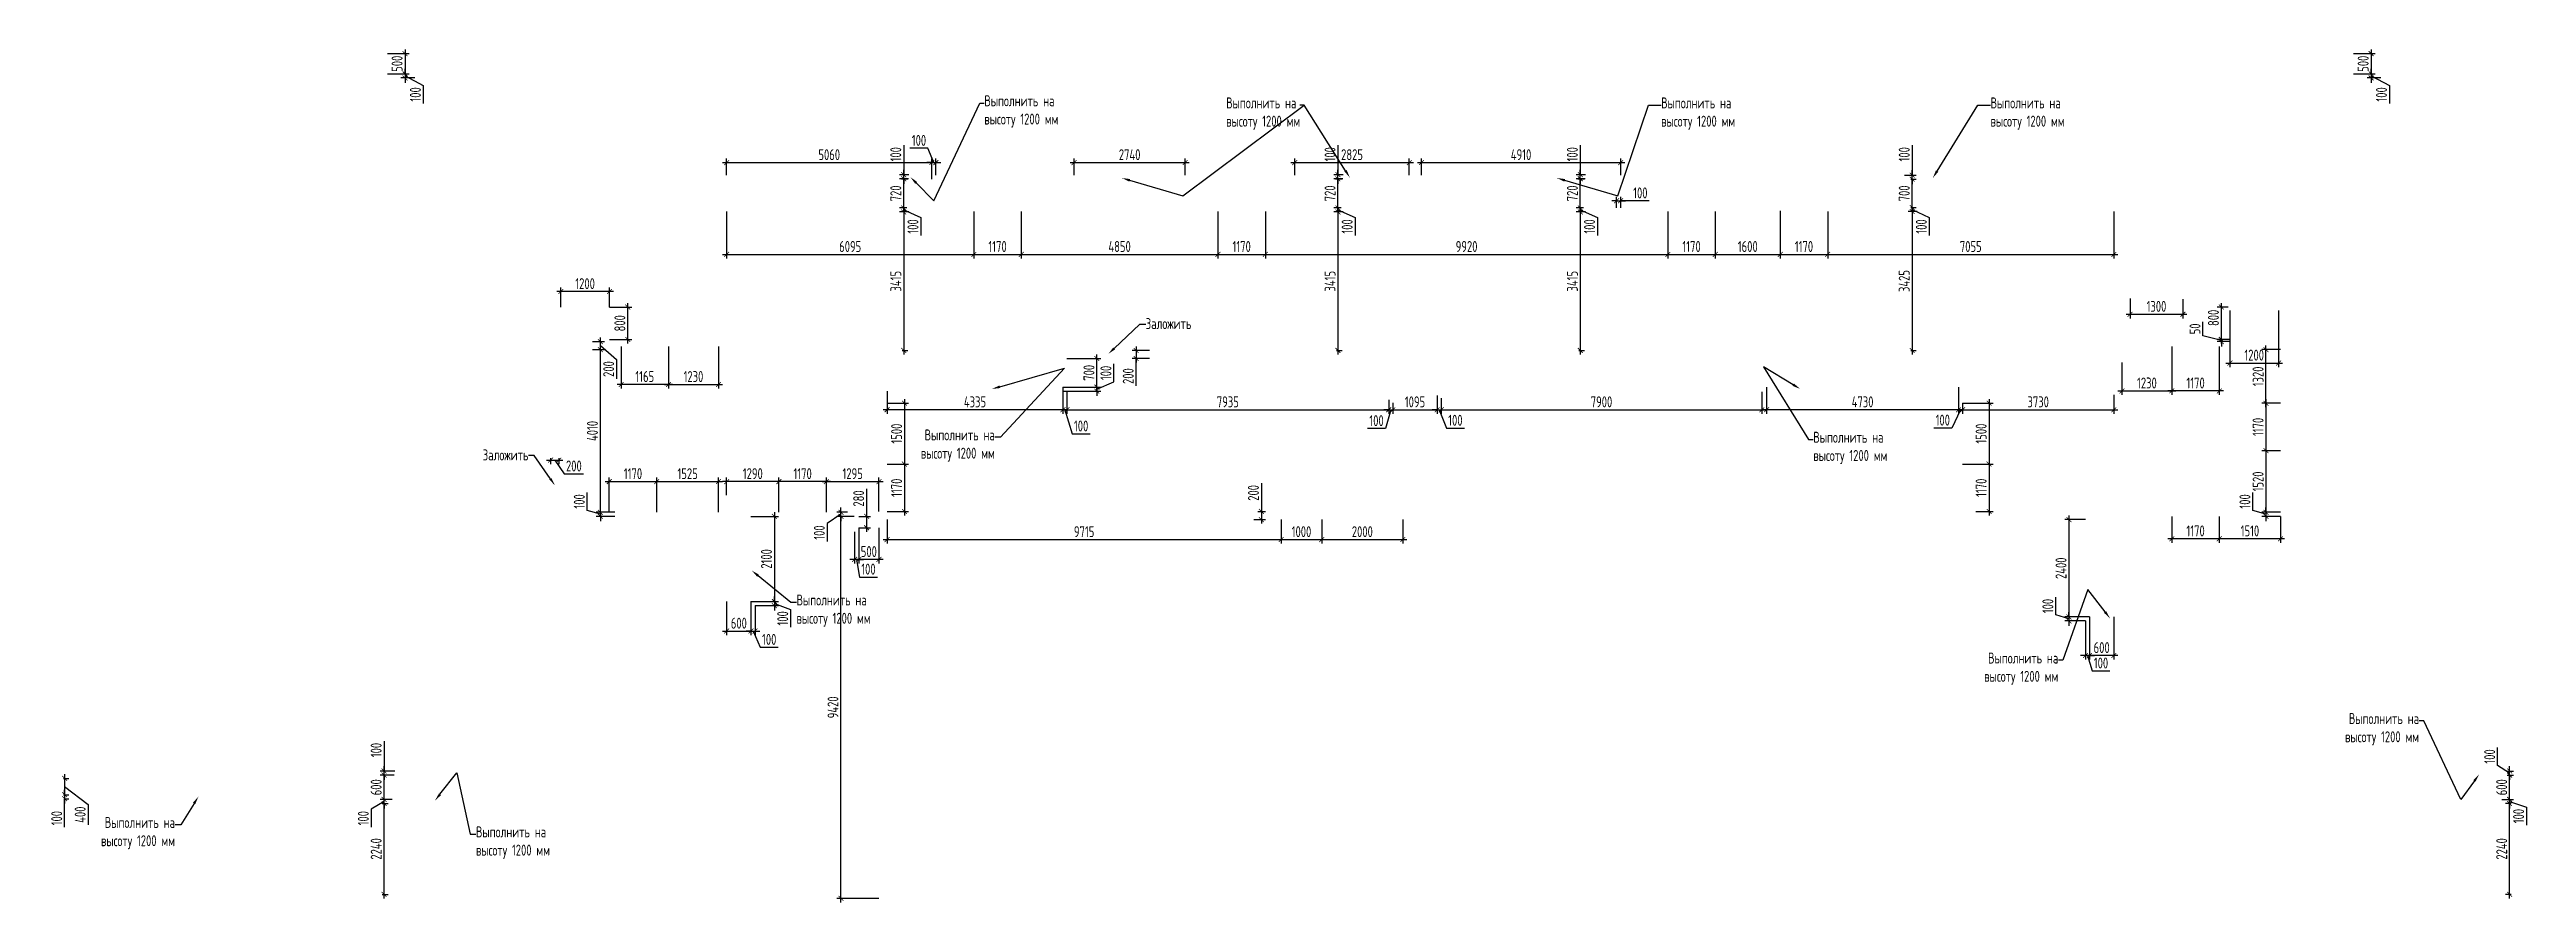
# Model space of a CAD drawing. Header units: millimetres. Extents: x -350007 to 536090, y -888 to 198380.
# Drawn here: x 330026 to 391093, y 61556 to 82586 of the extents above; entities that cross this region are included whole.
import ezdxf
from ezdxf import colors
from ezdxf.entities.mleader import LeaderData, LeaderLine
from ezdxf.math import Vec2, Vec3

# ---------------------------------------------------------------- set-up
doc = ezdxf.new("R2010")
doc.units = ezdxf.units.MM
doc.layers.add('АР_Размеры нов.', color=15, linetype='Continuous', lineweight=0)
doc.styles.add('ISOCPEUR', font='isocpeur.ttf', dxfattribs={"width": 0.7})
doc.styles.get("Standard").update_dxf_attribs({"font": 'arial.ttf'})
doc.dimstyles.new('R_100', dxfattribs={"dimtxt": 270, "dimasz": 120, "dimexe": 100, "dimexo": 0, "dimgap": 60, "dimtad": 1, "dimdec": 0, "dimrnd": 5, "dimzin": 0, "dimdsep": 46, "dimtxsty": 'ISOCPEUR', "dimblk": 'ARCHTICK', "dimcen": 0, "dimdle": 100, "dimclrd": 256, "dimclre": 256, "dimclrt": 256, "dimadec": 0, "dimazin": 0, "dimtfac": 2, "dimtdec": 0, "dimtofl": 0, "dimtmove": 1, "dimatfit": 3, "dimfxl": 1, "dimtvp": 3, "dimtolj": 1, "dimtzin": 0, "dimarcsym": 0})

msp = doc.modelspace()

# ---------------------------------------------------------------- blocks, each defined once
blk = doc.blocks.new('_ArchTick')
at = {"color": 0, "linetype": 'ByBlock', "const_width": 0.15}
blk.add_lwpolyline([(-0.5, -0.5), (0.5, 0.5)], dxfattribs=at)
blk = doc.blocks.new('*D2651')
at = {"layer": 'Defpoints', "color": 0, "ltscale": 100, "transparency": 16777216}
for p in [(344118, 75266), (345285, 75266), (344118, 74328)]:
    blk.add_point(p, dxfattribs=at)
at = {"layer": 'АР_Размеры нов.', "lineweight": -2, "ltscale": 100, "transparency": 16777216}
for p, q in [((344118, 75266), (344118, 74228)), ((345285, 75266), (345285, 74228)), ((345385, 74328), (344018, 74328))]:
    blk.add_line(p, q, dxfattribs=at)
at = {"layer": 'АР_Размеры нов.', "lineweight": -2, "ltscale": 100, "transparency": 16777216, "xscale": 120, "yscale": 120, "zscale": 120, "rotation": 180}
blk.add_blockref('_ArchTick', (344118, 74328), dxfattribs=at)
at = {"layer": 'АР_Размеры нов.', "lineweight": -2, "ltscale": 100, "transparency": 16777216, "xscale": 120, "yscale": 120, "zscale": 120}
blk.add_blockref('_ArchTick', (345285, 74328), dxfattribs=at)
at = {"layer": 'АР_Размеры нов.', "ltscale": 100, "transparency": 16777216, "insert": (344701, 74523), "char_height": 270, "attachment_point": 5, "style": 'ISOCPEUR'}
blk.add_mtext('\\A1;1165', dxfattribs=at)
blk = doc.blocks.new('*D2652')
at = {"layer": 'Defpoints', "color": 0, "ltscale": 100, "transparency": 16777216}
for p in [(382350, 75266), (383520, 75266), (382350, 74169)]:
    blk.add_point(p, dxfattribs=at)
at = {"layer": 'АР_Размеры нов.', "lineweight": -2, "ltscale": 100, "transparency": 16777216}
for p, q in [((382350, 75266), (382350, 74069)), ((383520, 75266), (383520, 74069)), ((383620, 74169), (382250, 74169))]:
    blk.add_line(p, q, dxfattribs=at)
at = {"layer": 'АР_Размеры нов.', "lineweight": -2, "ltscale": 100, "transparency": 16777216, "xscale": 120, "yscale": 120, "zscale": 120, "rotation": 180}
blk.add_blockref('_ArchTick', (382350, 74169), dxfattribs=at)
at = {"layer": 'АР_Размеры нов.', "lineweight": -2, "ltscale": 100, "transparency": 16777216, "xscale": 120, "yscale": 120, "zscale": 120}
blk.add_blockref('_ArchTick', (383520, 74169), dxfattribs=at)
at = {"layer": 'АР_Размеры нов.', "ltscale": 100, "transparency": 16777216, "insert": (382935, 74364), "char_height": 270, "attachment_point": 5, "style": 'ISOCPEUR'}
blk.add_mtext('\\A1;1170', dxfattribs=at)
blk = doc.blocks.new('*D2701')
at = {"layer": 'Defpoints', "color": 0, "ltscale": 100, "transparency": 16777216}
for p in [(382350, 75266), (381120, 74866), (382350, 74169)]:
    blk.add_point(p, dxfattribs=at)
at = {"layer": 'АР_Размеры нов.', "lineweight": -2, "ltscale": 100, "transparency": 16777216}
for p, q in [((382350, 75266), (382350, 74069)), ((381120, 74866), (381120, 74069)), ((381020, 74169), (382450, 74169))]:
    blk.add_line(p, q, dxfattribs=at)
at = {"layer": 'АР_Размеры нов.', "lineweight": -2, "ltscale": 100, "transparency": 16777216, "xscale": 120, "yscale": 120, "zscale": 120, "rotation": 180}
blk.add_blockref('_ArchTick', (381120, 74169), dxfattribs=at)
at = {"layer": 'АР_Размеры нов.', "lineweight": -2, "ltscale": 100, "transparency": 16777216, "xscale": 120, "yscale": 120, "zscale": 120}
blk.add_blockref('_ArchTick', (382350, 74169), dxfattribs=at)
at = {"layer": 'АР_Размеры нов.', "ltscale": 100, "transparency": 16777216, "insert": (381735, 74364), "char_height": 270, "attachment_point": 5, "style": 'ISOCPEUR'}
blk.add_mtext('\\A1;1230', dxfattribs=at)
blk = doc.blocks.new('*D2702')
at = {"layer": 'Defpoints', "color": 0, "ltscale": 100, "transparency": 16777216}
for p in [(345285, 75266), (346517, 75266), (346517, 74328)]:
    blk.add_point(p, dxfattribs=at)
at = {"layer": 'АР_Размеры нов.', "lineweight": -2, "ltscale": 100, "transparency": 16777216}
for p, q in [((345285, 75266), (345285, 74228)), ((346517, 75266), (346517, 74228)), ((345185, 74328), (346617, 74328))]:
    blk.add_line(p, q, dxfattribs=at)
at = {"layer": 'АР_Размеры нов.', "lineweight": -2, "ltscale": 100, "transparency": 16777216, "xscale": 120, "yscale": 120, "zscale": 120, "rotation": 180}
blk.add_blockref('_ArchTick', (345285, 74328), dxfattribs=at)
at = {"layer": 'АР_Размеры нов.', "lineweight": -2, "ltscale": 100, "transparency": 16777216, "xscale": 120, "yscale": 120, "zscale": 120}
blk.add_blockref('_ArchTick', (346517, 74328), dxfattribs=at)
at = {"layer": 'АР_Размеры нов.', "ltscale": 100, "transparency": 16777216, "insert": (345901, 74523), "char_height": 270, "attachment_point": 5, "style": 'ISOCPEUR'}
blk.add_mtext('\\A1;1230', dxfattribs=at)
blk = doc.blocks.new('*D2890')
at = {"layer": 'Defpoints', "color": 0, "ltscale": 100, "transparency": 16777216}
for p in [(343830, 76236), (344282, 76236), (343830, 75436)]:
    blk.add_point(p, dxfattribs=at)
at = {"layer": 'АР_Размеры нов.', "lineweight": -2, "ltscale": 100, "transparency": 16777216}
for p, q in [((344282, 75336), (344282, 76336)), ((343830, 76236), (344382, 76236)), ((343830, 75436), (344382, 75436))]:
    blk.add_line(p, q, dxfattribs=at)
at = {"layer": 'АР_Размеры нов.', "lineweight": -2, "ltscale": 100, "transparency": 16777216, "xscale": 120, "yscale": 120, "zscale": 120}
for p, rotation in [((344282, 76236), 90), ((344282, 75436), 270)]:
    blk.add_blockref('_ArchTick', p, dxfattribs=dict(at, rotation=rotation))
at = {"layer": 'АР_Размеры нов.', "ltscale": 100, "transparency": 16777216, "insert": (344087, 75836), "char_height": 270, "attachment_point": 5, "rotation": 90, "style": 'ISOCPEUR'}
blk.add_mtext('\\A1;800', dxfattribs=at)
blk = doc.blocks.new('*D2891')
at = {"layer": 'Defpoints', "color": 0, "ltscale": 100, "transparency": 16777216}
for p in [(383570, 75436), (383785, 75436), (383785, 75386)]:
    blk.add_point(p, dxfattribs=at)
at = {"layer": 'АР_Размеры нов.', "lineweight": -2, "ltscale": 100, "transparency": 16777216}
for p, q in [((383116, 75524), (383116, 75871)), ((383570, 75411), (383116, 75524)), ((383785, 75436), (383470, 75436)), ((383785, 75386), (383470, 75386)), ((383570, 75436), (383570, 75556)), ((383570, 75386), (383570, 75436)), ((383570, 75386), (383570, 75266))]:
    blk.add_line(p, q, dxfattribs=at)
at = {"layer": 'АР_Размеры нов.', "lineweight": -2, "ltscale": 100, "transparency": 16777216, "xscale": 120, "yscale": 120, "zscale": 120}
for p, rotation in [((383570, 75436), 270), ((383570, 75386), 90)]:
    blk.add_blockref('_ArchTick', p, dxfattribs=dict(at, rotation=rotation))
at = {"layer": 'АР_Размеры нов.', "ltscale": 100, "transparency": 16777216, "insert": (382921, 75698), "char_height": 270, "attachment_point": 5, "rotation": 90, "style": 'ISOCPEUR'}
blk.add_mtext('\\A1;50', dxfattribs=at)
blk = doc.blocks.new('*D2892')
at = {"layer": 'Defpoints', "color": 0, "ltscale": 100, "transparency": 16777216}
for p in [(383570, 76236), (383735, 76236), (383785, 75436)]:
    blk.add_point(p, dxfattribs=at)
at = {"layer": 'АР_Размеры нов.', "lineweight": -2, "ltscale": 100, "transparency": 16777216}
for p, q in [((383570, 75336), (383570, 76336)), ((383735, 76236), (383470, 76236)), ((383785, 75436), (383470, 75436))]:
    blk.add_line(p, q, dxfattribs=at)
at = {"layer": 'АР_Размеры нов.', "lineweight": -2, "ltscale": 100, "transparency": 16777216, "xscale": 120, "yscale": 120, "zscale": 120}
for p, rotation in [((383570, 76236), 90), ((383570, 75436), 270)]:
    blk.add_blockref('_ArchTick', p, dxfattribs=dict(at, rotation=rotation))
at = {"layer": 'АР_Размеры нов.', "ltscale": 100, "transparency": 16777216, "insert": (383375, 75970), "char_height": 270, "attachment_point": 5, "rotation": 90, "style": 'ISOCPEUR'}
blk.add_mtext('\\A1;800', dxfattribs=at)
blk = doc.blocks.new('*D2893')
at = {"layer": 'Defpoints', "color": 0, "ltscale": 100, "transparency": 16777216}
for p in [(383780, 76154), (384980, 76154), (384980, 74856)]:
    blk.add_point(p, dxfattribs=at)
at = {"layer": 'АР_Размеры нов.', "lineweight": -2, "ltscale": 100, "transparency": 16777216}
for p, q in [((383780, 76154), (383780, 74756)), ((384980, 76154), (384980, 74756)), ((383680, 74856), (385080, 74856))]:
    blk.add_line(p, q, dxfattribs=at)
at = {"layer": 'АР_Размеры нов.', "lineweight": -2, "ltscale": 100, "transparency": 16777216, "xscale": 120, "yscale": 120, "zscale": 120, "rotation": 180}
blk.add_blockref('_ArchTick', (383780, 74856), dxfattribs=at)
at = {"layer": 'АР_Размеры нов.', "lineweight": -2, "ltscale": 100, "transparency": 16777216, "xscale": 120, "yscale": 120, "zscale": 120}
blk.add_blockref('_ArchTick', (384980, 74856), dxfattribs=at)
at = {"layer": 'АР_Размеры нов.', "ltscale": 100, "transparency": 16777216, "insert": (384380, 75051), "char_height": 270, "attachment_point": 5, "style": 'ISOCPEUR'}
blk.add_mtext('\\A1;1200', dxfattribs=at)
blk = doc.blocks.new('*D2895')
at = {"layer": 'Defpoints', "color": 0, "ltscale": 100, "transparency": 16777216}
for p in [(381320, 76445), (382622, 76434), (382622, 76058)]:
    blk.add_point(p, dxfattribs=at)
at = {"layer": 'АР_Размеры нов.', "lineweight": -2, "ltscale": 100, "transparency": 16777216}
for p, q in [((381320, 76445), (381320, 75958)), ((382622, 76434), (382622, 75958)), ((381220, 76058), (382722, 76058))]:
    blk.add_line(p, q, dxfattribs=at)
at = {"layer": 'АР_Размеры нов.', "lineweight": -2, "ltscale": 100, "transparency": 16777216, "xscale": 120, "yscale": 120, "zscale": 120, "rotation": 180}
blk.add_blockref('_ArchTick', (381320, 76058), dxfattribs=at)
at = {"layer": 'АР_Размеры нов.', "lineweight": -2, "ltscale": 100, "transparency": 16777216, "xscale": 120, "yscale": 120, "zscale": 120}
blk.add_blockref('_ArchTick', (382622, 76058), dxfattribs=at)
at = {"layer": 'АР_Размеры нов.', "ltscale": 100, "transparency": 16777216, "insert": (381971, 76253), "char_height": 270, "attachment_point": 5, "style": 'ISOCPEUR'}
blk.add_mtext('\\A1;1300', dxfattribs=at)
blk = doc.blocks.new('*D3161')
at = {"layer": 'Defpoints', "color": 0, "transparency": 16777216}
for p in [(350475, 71933), (349178, 71176), (350475, 71196)]:
    blk.add_point(p, dxfattribs=at)
at = {"layer": 'АР_Размеры нов.', "lineweight": -2, "transparency": 16777216}
for p, q in [((349078, 71933), (350575, 71933)), ((349178, 71176), (349178, 72033)), ((350475, 71196), (350475, 72033))]:
    blk.add_line(p, q, dxfattribs=at)
at = {"layer": 'АР_Размеры нов.', "lineweight": -2, "transparency": 16777216, "xscale": 120, "yscale": 120, "zscale": 120, "rotation": 180}
blk.add_blockref('_ArchTick', (349178, 71933), dxfattribs=at)
at = {"layer": 'АР_Размеры нов.', "lineweight": -2, "transparency": 16777216, "xscale": 120, "yscale": 120, "zscale": 120}
blk.add_blockref('_ArchTick', (350475, 71933), dxfattribs=at)
at = {"layer": 'АР_Размеры нов.', "transparency": 16777216, "insert": (349826, 72128), "char_height": 270, "attachment_point": 5, "style": 'ISOCPEUR'}
blk.add_mtext('\\A1;1295', dxfattribs=at)
blk = doc.blocks.new('*D3162')
at = {"layer": 'Defpoints', "color": 0, "transparency": 16777216}
for p in [(348008, 71933), (348008, 71176), (349178, 71176)]:
    blk.add_point(p, dxfattribs=at)
at = {"layer": 'АР_Размеры нов.', "lineweight": -2, "transparency": 16777216}
for p, q in [((349278, 71933), (347908, 71933)), ((348008, 71176), (348008, 72033)), ((349178, 71176), (349178, 72033))]:
    blk.add_line(p, q, dxfattribs=at)
at = {"layer": 'АР_Размеры нов.', "lineweight": -2, "transparency": 16777216, "xscale": 120, "yscale": 120, "zscale": 120, "rotation": 180}
blk.add_blockref('_ArchTick', (348008, 71933), dxfattribs=at)
at = {"layer": 'АР_Размеры нов.', "lineweight": -2, "transparency": 16777216, "xscale": 120, "yscale": 120, "zscale": 120}
blk.add_blockref('_ArchTick', (349178, 71933), dxfattribs=at)
at = {"layer": 'АР_Размеры нов.', "transparency": 16777216, "insert": (348593, 72128), "char_height": 270, "attachment_point": 5, "style": 'ISOCPEUR'}
blk.add_mtext('\\A1;1170', dxfattribs=at)
blk = doc.blocks.new('*D3163')
at = {"layer": 'Defpoints', "color": 0, "transparency": 16777216}
for p in [(346720, 71933), (346720, 71597), (348008, 71176)]:
    blk.add_point(p, dxfattribs=at)
at = {"layer": 'АР_Размеры нов.', "lineweight": -2, "transparency": 16777216}
for p, q in [((348108, 71933), (346620, 71933)), ((346720, 71597), (346720, 72033)), ((348008, 71176), (348008, 72033))]:
    blk.add_line(p, q, dxfattribs=at)
at = {"layer": 'АР_Размеры нов.', "lineweight": -2, "transparency": 16777216, "xscale": 120, "yscale": 120, "zscale": 120, "rotation": 180}
blk.add_blockref('_ArchTick', (346720, 71933), dxfattribs=at)
at = {"layer": 'АР_Размеры нов.', "lineweight": -2, "transparency": 16777216, "xscale": 120, "yscale": 120, "zscale": 120}
blk.add_blockref('_ArchTick', (348008, 71933), dxfattribs=at)
at = {"layer": 'АР_Размеры нов.', "transparency": 16777216, "insert": (347364, 72128), "char_height": 270, "attachment_point": 5, "style": 'ISOCPEUR'}
blk.add_mtext('\\A1;1290', dxfattribs=at)
blk = doc.blocks.new('*D3164')
at = {"layer": 'Defpoints', "color": 0, "transparency": 16777216}
for p in [(349537, 71076), (349865, 71076), (350475, 61656)]:
    blk.add_point(p, dxfattribs=at)
at = {"layer": 'АР_Размеры нов.', "lineweight": -2, "transparency": 16777216}
for p, q in [((349865, 71076), (349437, 71076)), ((349537, 61556), (349537, 71176)), ((350475, 61656), (349437, 61656))]:
    blk.add_line(p, q, dxfattribs=at)
at = {"layer": 'АР_Размеры нов.', "lineweight": -2, "transparency": 16777216, "xscale": 120, "yscale": 120, "zscale": 120}
for p, rotation in [((349537, 71076), 90), ((349537, 61656), 270)]:
    blk.add_blockref('_ArchTick', p, dxfattribs=dict(at, rotation=rotation))
at = {"layer": 'АР_Размеры нов.', "transparency": 16777216, "insert": (349342, 66366), "char_height": 270, "attachment_point": 5, "rotation": 90, "style": 'ISOCPEUR'}
blk.add_mtext('\\A1;9420', dxfattribs=at)
blk = doc.blocks.new('*D3165')
at = {"layer": 'Defpoints', "color": 0, "transparency": 16777216}
for p in [(349537, 71176), (349698, 71176), (349865, 71076)]:
    blk.add_point(p, dxfattribs=at)
at = {"layer": 'АР_Размеры нов.', "lineweight": -2, "transparency": 16777216}
for p, q in [((349537, 71126), (349199, 70896)), ((349199, 70896), (349199, 70455)), ((349698, 71176), (349437, 71176)), ((349865, 71076), (349437, 71076)), ((349537, 71176), (349537, 71296)), ((349537, 71076), (349537, 71176)), ((349537, 71076), (349537, 70956))]:
    blk.add_line(p, q, dxfattribs=at)
at = {"layer": 'АР_Размеры нов.', "lineweight": -2, "transparency": 16777216, "xscale": 120, "yscale": 120, "zscale": 120}
for p, rotation in [((349537, 71176), 270), ((349537, 71076), 90)]:
    blk.add_blockref('_ArchTick', p, dxfattribs=dict(at, rotation=rotation))
at = {"layer": 'АР_Размеры нов.', "transparency": 16777216, "insert": (349004, 70676), "char_height": 270, "attachment_point": 5, "rotation": 90, "style": 'ISOCPEUR'}
blk.add_mtext('\\A1;100', dxfattribs=at)
blk = doc.blocks.new('*D3417')
at = {"layer": 'Defpoints', "color": 0, "transparency": 16777216}
for p in [(346720, 78590), (352813, 78590), (352813, 77534)]:
    blk.add_point(p, dxfattribs=at)
at = {"layer": 'АР_Размеры нов.', "lineweight": -2, "transparency": 16777216}
for p, q in [((346720, 78590), (346720, 77434)), ((352813, 78590), (352813, 77434)), ((346620, 77534), (352913, 77534))]:
    blk.add_line(p, q, dxfattribs=at)
at = {"layer": 'АР_Размеры нов.', "lineweight": -2, "transparency": 16777216, "xscale": 120, "yscale": 120, "zscale": 120, "rotation": 180}
blk.add_blockref('_ArchTick', (346720, 77534), dxfattribs=at)
at = {"layer": 'АР_Размеры нов.', "lineweight": -2, "transparency": 16777216, "xscale": 120, "yscale": 120, "zscale": 120}
blk.add_blockref('_ArchTick', (352813, 77534), dxfattribs=at)
at = {"layer": 'АР_Размеры нов.', "transparency": 16777216, "insert": (349766, 77729), "char_height": 270, "attachment_point": 5, "style": 'ISOCPEUR'}
blk.add_mtext('\\A1;6095', dxfattribs=at)
blk = doc.blocks.new('*D3418')
at = {"layer": 'Defpoints', "color": 0, "transparency": 16777216}
for p in [(352813, 78590), (353983, 78590), (353983, 77534)]:
    blk.add_point(p, dxfattribs=at)
at = {"layer": 'АР_Размеры нов.', "lineweight": -2, "transparency": 16777216}
for p, q in [((352813, 78590), (352813, 77434)), ((353983, 78590), (353983, 77434)), ((352713, 77534), (354083, 77534))]:
    blk.add_line(p, q, dxfattribs=at)
at = {"layer": 'АР_Размеры нов.', "lineweight": -2, "transparency": 16777216, "xscale": 120, "yscale": 120, "zscale": 120, "rotation": 180}
blk.add_blockref('_ArchTick', (352813, 77534), dxfattribs=at)
at = {"layer": 'АР_Размеры нов.', "lineweight": -2, "transparency": 16777216, "xscale": 120, "yscale": 120, "zscale": 120}
blk.add_blockref('_ArchTick', (353983, 77534), dxfattribs=at)
at = {"layer": 'АР_Размеры нов.', "transparency": 16777216, "insert": (353398, 77729), "char_height": 270, "attachment_point": 5, "style": 'ISOCPEUR'}
blk.add_mtext('\\A1;1170', dxfattribs=at)
blk = doc.blocks.new('*D3419')
at = {"layer": 'Defpoints', "color": 0, "transparency": 16777216}
for p in [(353983, 78590), (358832, 78590), (358832, 77534)]:
    blk.add_point(p, dxfattribs=at)
at = {"layer": 'АР_Размеры нов.', "lineweight": -2, "transparency": 16777216}
for p, q in [((353983, 78590), (353983, 77434)), ((358832, 78590), (358832, 77434)), ((353883, 77534), (358932, 77534))]:
    blk.add_line(p, q, dxfattribs=at)
at = {"layer": 'АР_Размеры нов.', "lineweight": -2, "transparency": 16777216, "xscale": 120, "yscale": 120, "zscale": 120, "rotation": 180}
blk.add_blockref('_ArchTick', (353983, 77534), dxfattribs=at)
at = {"layer": 'АР_Размеры нов.', "lineweight": -2, "transparency": 16777216, "xscale": 120, "yscale": 120, "zscale": 120}
blk.add_blockref('_ArchTick', (358832, 77534), dxfattribs=at)
at = {"layer": 'АР_Размеры нов.', "transparency": 16777216, "insert": (356407, 77729), "char_height": 270, "attachment_point": 5, "style": 'ISOCPEUR'}
blk.add_mtext('\\A1;4850', dxfattribs=at)
blk = doc.blocks.new('*D3420')
at = {"layer": 'Defpoints', "color": 0, "transparency": 16777216}
for p in [(358832, 78590), (360002, 78590), (360002, 77534)]:
    blk.add_point(p, dxfattribs=at)
at = {"layer": 'АР_Размеры нов.', "lineweight": -2, "transparency": 16777216}
for p, q in [((358832, 78590), (358832, 77434)), ((360002, 78590), (360002, 77434)), ((358732, 77534), (360102, 77534))]:
    blk.add_line(p, q, dxfattribs=at)
at = {"layer": 'АР_Размеры нов.', "lineweight": -2, "transparency": 16777216, "xscale": 120, "yscale": 120, "zscale": 120, "rotation": 180}
blk.add_blockref('_ArchTick', (358832, 77534), dxfattribs=at)
at = {"layer": 'АР_Размеры нов.', "lineweight": -2, "transparency": 16777216, "xscale": 120, "yscale": 120, "zscale": 120}
blk.add_blockref('_ArchTick', (360002, 77534), dxfattribs=at)
at = {"layer": 'АР_Размеры нов.', "transparency": 16777216, "insert": (359417, 77729), "char_height": 270, "attachment_point": 5, "style": 'ISOCPEUR'}
blk.add_mtext('\\A1;1170', dxfattribs=at)
blk = doc.blocks.new('*D3421')
at = {"layer": 'Defpoints', "color": 0, "transparency": 16777216}
for p in [(360002, 78590), (369923, 78590), (369923, 77534)]:
    blk.add_point(p, dxfattribs=at)
at = {"layer": 'АР_Размеры нов.', "lineweight": -2, "transparency": 16777216}
for p, q in [((360002, 78590), (360002, 77434)), ((369923, 78590), (369923, 77434)), ((359902, 77534), (370023, 77534))]:
    blk.add_line(p, q, dxfattribs=at)
at = {"layer": 'АР_Размеры нов.', "lineweight": -2, "transparency": 16777216, "xscale": 120, "yscale": 120, "zscale": 120, "rotation": 180}
blk.add_blockref('_ArchTick', (360002, 77534), dxfattribs=at)
at = {"layer": 'АР_Размеры нов.', "lineweight": -2, "transparency": 16777216, "xscale": 120, "yscale": 120, "zscale": 120}
blk.add_blockref('_ArchTick', (369923, 77534), dxfattribs=at)
at = {"layer": 'АР_Размеры нов.', "transparency": 16777216, "insert": (364962, 77729), "char_height": 270, "attachment_point": 5, "style": 'ISOCPEUR'}
blk.add_mtext('\\A1;9920', dxfattribs=at)
blk = doc.blocks.new('*D3422')
at = {"layer": 'Defpoints', "color": 0, "transparency": 16777216}
for p in [(369923, 78590), (371093, 78590), (371093, 77534)]:
    blk.add_point(p, dxfattribs=at)
at = {"layer": 'АР_Размеры нов.', "lineweight": -2, "transparency": 16777216}
for p, q in [((369923, 78590), (369923, 77434)), ((371093, 78590), (371093, 77434)), ((369823, 77534), (371193, 77534))]:
    blk.add_line(p, q, dxfattribs=at)
at = {"layer": 'АР_Размеры нов.', "lineweight": -2, "transparency": 16777216, "xscale": 120, "yscale": 120, "zscale": 120, "rotation": 180}
blk.add_blockref('_ArchTick', (369923, 77534), dxfattribs=at)
at = {"layer": 'АР_Размеры нов.', "lineweight": -2, "transparency": 16777216, "xscale": 120, "yscale": 120, "zscale": 120}
blk.add_blockref('_ArchTick', (371093, 77534), dxfattribs=at)
at = {"layer": 'АР_Размеры нов.', "transparency": 16777216, "insert": (370508, 77729), "char_height": 270, "attachment_point": 5, "style": 'ISOCPEUR'}
blk.add_mtext('\\A1;1170', dxfattribs=at)
blk = doc.blocks.new('*D3423')
at = {"layer": 'Defpoints', "color": 0, "transparency": 16777216}
for p in [(371093, 78590), (372695, 78610), (372695, 77534)]:
    blk.add_point(p, dxfattribs=at)
at = {"layer": 'АР_Размеры нов.', "lineweight": -2, "transparency": 16777216}
for p, q in [((371093, 78590), (371093, 77434)), ((372695, 78610), (372695, 77434)), ((370993, 77534), (372795, 77534))]:
    blk.add_line(p, q, dxfattribs=at)
at = {"layer": 'АР_Размеры нов.', "lineweight": -2, "transparency": 16777216, "xscale": 120, "yscale": 120, "zscale": 120, "rotation": 180}
blk.add_blockref('_ArchTick', (371093, 77534), dxfattribs=at)
at = {"layer": 'АР_Размеры нов.', "lineweight": -2, "transparency": 16777216, "xscale": 120, "yscale": 120, "zscale": 120}
blk.add_blockref('_ArchTick', (372695, 77534), dxfattribs=at)
at = {"layer": 'АР_Размеры нов.', "transparency": 16777216, "insert": (371894, 77729), "char_height": 270, "attachment_point": 5, "style": 'ISOCPEUR'}
blk.add_mtext('\\A1;1600', dxfattribs=at)
blk = doc.blocks.new('*D3424')
at = {"layer": 'Defpoints', "color": 0, "transparency": 16777216}
for p in [(372695, 78610), (373865, 78590), (373865, 77534)]:
    blk.add_point(p, dxfattribs=at)
at = {"layer": 'АР_Размеры нов.', "lineweight": -2, "transparency": 16777216}
for p, q in [((372695, 78610), (372695, 77434)), ((373865, 78590), (373865, 77434)), ((372595, 77534), (373965, 77534))]:
    blk.add_line(p, q, dxfattribs=at)
at = {"layer": 'АР_Размеры нов.', "lineweight": -2, "transparency": 16777216, "xscale": 120, "yscale": 120, "zscale": 120, "rotation": 180}
blk.add_blockref('_ArchTick', (372695, 77534), dxfattribs=at)
at = {"layer": 'АР_Размеры нов.', "lineweight": -2, "transparency": 16777216, "xscale": 120, "yscale": 120, "zscale": 120}
blk.add_blockref('_ArchTick', (373865, 77534), dxfattribs=at)
at = {"layer": 'АР_Размеры нов.', "transparency": 16777216, "insert": (373280, 77729), "char_height": 270, "attachment_point": 5, "style": 'ISOCPEUR'}
blk.add_mtext('\\A1;1170', dxfattribs=at)
blk = doc.blocks.new('*D3425')
at = {"layer": 'Defpoints', "color": 0, "transparency": 16777216}
for p in [(373865, 78590), (380920, 78590), (380920, 77534)]:
    blk.add_point(p, dxfattribs=at)
at = {"layer": 'АР_Размеры нов.', "lineweight": -2, "transparency": 16777216}
for p, q in [((373865, 78590), (373865, 77434)), ((380920, 78590), (380920, 77434)), ((373765, 77534), (381020, 77534))]:
    blk.add_line(p, q, dxfattribs=at)
at = {"layer": 'АР_Размеры нов.', "lineweight": -2, "transparency": 16777216, "xscale": 120, "yscale": 120, "zscale": 120, "rotation": 180}
blk.add_blockref('_ArchTick', (373865, 77534), dxfattribs=at)
at = {"layer": 'АР_Размеры нов.', "lineweight": -2, "transparency": 16777216, "xscale": 120, "yscale": 120, "zscale": 120}
blk.add_blockref('_ArchTick', (380920, 77534), dxfattribs=at)
at = {"layer": 'АР_Размеры нов.', "transparency": 16777216, "insert": (377392, 77729), "char_height": 270, "attachment_point": 5, "style": 'ISOCPEUR'}
blk.add_mtext('\\A1;7055', dxfattribs=at)
blk = doc.blocks.new('*D3426')
at = {"layer": 'Defpoints', "color": 0, "transparency": 16777216}
for p in [(355010, 74264), (355010, 74164), (355847, 74164)]:
    blk.add_point(p, dxfattribs=at)
at = {"layer": 'АР_Размеры нов.', "lineweight": -2, "transparency": 16777216}
for p, q in [((356265, 74392), (356265, 74833)), ((355010, 74264), (355947, 74264)), ((355010, 74164), (355947, 74164)), ((355847, 74214), (356265, 74392)), ((355847, 74264), (355847, 74384)), ((355847, 74264), (355847, 74164)), ((355847, 74164), (355847, 74044))]:
    blk.add_line(p, q, dxfattribs=at)
at = {"layer": 'АР_Размеры нов.', "lineweight": -2, "transparency": 16777216, "xscale": 120, "yscale": 120, "zscale": 120}
for p, rotation in [((355847, 74264), 270), ((355847, 74164), 90)]:
    blk.add_blockref('_ArchTick', p, dxfattribs=dict(at, rotation=rotation))
at = {"layer": 'АР_Размеры нов.', "transparency": 16777216, "insert": (356070, 74612), "char_height": 270, "attachment_point": 5, "rotation": 90, "style": 'ISOCPEUR'}
blk.add_mtext('\\A1;100', dxfattribs=at)
blk = doc.blocks.new('*D3427')
at = {"layer": 'Defpoints', "color": 0, "transparency": 16777216}
for p in [(355110, 74966), (355847, 74966), (355010, 74264)]:
    blk.add_point(p, dxfattribs=at)
at = {"layer": 'АР_Размеры нов.', "lineweight": -2, "transparency": 16777216}
for p, q in [((355110, 74966), (355947, 74966)), ((355847, 74164), (355847, 75066)), ((355010, 74264), (355947, 74264))]:
    blk.add_line(p, q, dxfattribs=at)
at = {"layer": 'АР_Размеры нов.', "lineweight": -2, "transparency": 16777216, "xscale": 120, "yscale": 120, "zscale": 120}
for p, rotation in [((355847, 74966), 90), ((355847, 74264), 270)]:
    blk.add_blockref('_ArchTick', p, dxfattribs=dict(at, rotation=rotation))
at = {"layer": 'АР_Размеры нов.', "transparency": 16777216, "insert": (355652, 74615), "char_height": 270, "attachment_point": 5, "rotation": 90, "style": 'ISOCPEUR'}
blk.add_mtext('\\A1;700', dxfattribs=at)
blk = doc.blocks.new('*D3428')
at = {"layer": 'Defpoints', "color": 0, "transparency": 16777216}
for p in [(372360, 74264), (377090, 74265), (372360, 73704)]:
    blk.add_point(p, dxfattribs=at)
at = {"layer": 'АР_Размеры нов.', "lineweight": -2, "transparency": 16777216}
for p, q in [((372360, 74264), (372360, 73604)), ((377090, 74265), (377090, 73604)), ((377190, 73704), (372260, 73704))]:
    blk.add_line(p, q, dxfattribs=at)
at = {"layer": 'АР_Размеры нов.', "lineweight": -2, "transparency": 16777216, "xscale": 120, "yscale": 120, "zscale": 120, "rotation": 180}
blk.add_blockref('_ArchTick', (372360, 73704), dxfattribs=at)
at = {"layer": 'АР_Размеры нов.', "lineweight": -2, "transparency": 16777216, "xscale": 120, "yscale": 120, "zscale": 120}
blk.add_blockref('_ArchTick', (377090, 73704), dxfattribs=at)
at = {"layer": 'АР_Размеры нов.', "transparency": 16777216, "insert": (374725, 73899), "char_height": 270, "attachment_point": 5, "style": 'ISOCPEUR'}
blk.add_mtext('\\A1;4730', dxfattribs=at)
blk = doc.blocks.new('*D3429')
at = {"layer": 'Defpoints', "color": 0, "transparency": 16777216}
for p in [(346720, 79488), (351779, 79798), (351779, 79388)]:
    blk.add_point(p, dxfattribs=at)
at = {"layer": 'АР_Размеры нов.', "lineweight": -2, "transparency": 16777216}
for p, q in [((346620, 79798), (351879, 79798)), ((346720, 79488), (346720, 79898)), ((351779, 79388), (351779, 79898))]:
    blk.add_line(p, q, dxfattribs=at)
at = {"layer": 'АР_Размеры нов.', "lineweight": -2, "transparency": 16777216, "xscale": 120, "yscale": 120, "zscale": 120, "rotation": 180}
blk.add_blockref('_ArchTick', (346720, 79798), dxfattribs=at)
at = {"layer": 'АР_Размеры нов.', "lineweight": -2, "transparency": 16777216, "xscale": 120, "yscale": 120, "zscale": 120}
blk.add_blockref('_ArchTick', (351779, 79798), dxfattribs=at)
at = {"layer": 'АР_Размеры нов.', "transparency": 16777216, "insert": (349249, 79993), "char_height": 270, "attachment_point": 5, "style": 'ISOCPEUR'}
blk.add_mtext('\\A1;5060', dxfattribs=at)
blk = doc.blocks.new('*D3430')
at = {"layer": 'Defpoints', "color": 0, "transparency": 16777216}
for p in [(351779, 79388), (351879, 79798), (351879, 79488)]:
    blk.add_point(p, dxfattribs=at)
at = {"layer": 'АР_Размеры нов.', "lineweight": -2, "transparency": 16777216}
for p, q in [((351681, 80150), (351240, 80150)), ((351829, 79798), (351681, 80150)), ((351779, 79798), (351659, 79798)), ((351779, 79388), (351779, 79898)), ((351779, 79798), (351879, 79798)), ((351879, 79488), (351879, 79898)), ((351879, 79798), (351999, 79798))]:
    blk.add_line(p, q, dxfattribs=at)
at = {"layer": 'АР_Размеры нов.', "lineweight": -2, "transparency": 16777216, "xscale": 120, "yscale": 120, "zscale": 120}
blk.add_blockref('_ArchTick', (351779, 79798), dxfattribs=at)
at = {"layer": 'АР_Размеры нов.', "lineweight": -2, "transparency": 16777216, "xscale": 120, "yscale": 120, "zscale": 120, "rotation": 180}
blk.add_blockref('_ArchTick', (351879, 79798), dxfattribs=at)
at = {"layer": 'АР_Размеры нов.', "transparency": 16777216, "insert": (351461, 80345), "char_height": 270, "attachment_point": 5, "style": 'ISOCPEUR'}
blk.add_mtext('\\A1;100', dxfattribs=at)
blk = doc.blocks.new('*D3431')
at = {"layer": 'Defpoints', "color": 0, "transparency": 16777216}
for p in [(355010, 74264), (355110, 74164), (355110, 73704)]:
    blk.add_point(p, dxfattribs=at)
at = {"layer": 'АР_Размеры нов.', "lineweight": -2, "transparency": 16777216}
for p, q in [((355010, 74264), (355010, 73604)), ((355110, 74164), (355110, 73604)), ((355010, 73704), (354890, 73704)), ((355010, 73704), (355110, 73704)), ((355060, 73704), (355238, 73109)), ((355110, 73704), (355230, 73704)), ((355238, 73109), (355679, 73109))]:
    blk.add_line(p, q, dxfattribs=at)
at = {"layer": 'АР_Размеры нов.', "lineweight": -2, "transparency": 16777216, "xscale": 120, "yscale": 120, "zscale": 120}
blk.add_blockref('_ArchTick', (355010, 73704), dxfattribs=at)
at = {"layer": 'АР_Размеры нов.', "lineweight": -2, "transparency": 16777216, "xscale": 120, "yscale": 120, "zscale": 120, "rotation": 180}
blk.add_blockref('_ArchTick', (355110, 73704), dxfattribs=at)
at = {"layer": 'АР_Размеры нов.', "transparency": 16777216, "insert": (355459, 73304), "char_height": 270, "attachment_point": 5, "style": 'ISOCPEUR'}
blk.add_mtext('\\A1;100', dxfattribs=at)
blk = doc.blocks.new('*D3432')
at = {"layer": 'Defpoints', "color": 0, "transparency": 16777216}
for p in [(355110, 74164), (363043, 73950), (363043, 73704)]:
    blk.add_point(p, dxfattribs=at)
at = {"layer": 'АР_Размеры нов.', "lineweight": -2, "transparency": 16777216}
for p, q in [((355110, 74164), (355110, 73604)), ((363043, 73950), (363043, 73604)), ((355010, 73704), (363143, 73704))]:
    blk.add_line(p, q, dxfattribs=at)
at = {"layer": 'АР_Размеры нов.', "lineweight": -2, "transparency": 16777216, "xscale": 120, "yscale": 120, "zscale": 120, "rotation": 180}
blk.add_blockref('_ArchTick', (355110, 73704), dxfattribs=at)
at = {"layer": 'АР_Размеры нов.', "lineweight": -2, "transparency": 16777216, "xscale": 120, "yscale": 120, "zscale": 120}
blk.add_blockref('_ArchTick', (363043, 73704), dxfattribs=at)
at = {"layer": 'АР_Размеры нов.', "transparency": 16777216, "insert": (359076, 73899), "char_height": 270, "attachment_point": 5, "style": 'ISOCPEUR'}
blk.add_mtext('\\A1;7935', dxfattribs=at)
blk = doc.blocks.new('*D3433')
at = {"layer": 'Defpoints', "color": 0, "transparency": 16777216}
for p in [(364237, 74055), (363143, 73873), (364237, 73704)]:
    blk.add_point(p, dxfattribs=at)
at = {"layer": 'АР_Размеры нов.', "lineweight": -2, "transparency": 16777216}
for p, q in [((364237, 74055), (364237, 73604)), ((363043, 73704), (364337, 73704)), ((363143, 73873), (363143, 73604))]:
    blk.add_line(p, q, dxfattribs=at)
at = {"layer": 'АР_Размеры нов.', "lineweight": -2, "transparency": 16777216, "xscale": 120, "yscale": 120, "zscale": 120, "rotation": 180}
blk.add_blockref('_ArchTick', (363143, 73704), dxfattribs=at)
at = {"layer": 'АР_Размеры нов.', "lineweight": -2, "transparency": 16777216, "xscale": 120, "yscale": 120, "zscale": 120}
blk.add_blockref('_ArchTick', (364237, 73704), dxfattribs=at)
at = {"layer": 'АР_Размеры нов.', "transparency": 16777216, "insert": (363690, 73899), "char_height": 270, "attachment_point": 5, "style": 'ISOCPEUR'}
blk.add_mtext('\\A1;1095', dxfattribs=at)
blk = doc.blocks.new('*D3434')
at = {"layer": 'Defpoints', "color": 0, "transparency": 16777216}
for p in [(364237, 74055), (364337, 73988), (364337, 73704)]:
    blk.add_point(p, dxfattribs=at)
at = {"layer": 'АР_Размеры нов.', "lineweight": -2, "transparency": 16777216}
for p, q in [((364237, 74055), (364237, 73604)), ((364337, 73988), (364337, 73604)), ((364237, 73704), (364117, 73704)), ((364237, 73704), (364337, 73704)), ((364287, 73704), (364466, 73250)), ((364337, 73704), (364457, 73704)), ((364466, 73250), (364907, 73250))]:
    blk.add_line(p, q, dxfattribs=at)
at = {"layer": 'АР_Размеры нов.', "lineweight": -2, "transparency": 16777216, "xscale": 120, "yscale": 120, "zscale": 120}
blk.add_blockref('_ArchTick', (364237, 73704), dxfattribs=at)
at = {"layer": 'АР_Размеры нов.', "lineweight": -2, "transparency": 16777216, "xscale": 120, "yscale": 120, "zscale": 120, "rotation": 180}
blk.add_blockref('_ArchTick', (364337, 73704), dxfattribs=at)
at = {"layer": 'АР_Размеры нов.', "transparency": 16777216, "insert": (364686, 73445), "char_height": 270, "attachment_point": 5, "style": 'ISOCPEUR'}
blk.add_mtext('\\A1;100', dxfattribs=at)
blk = doc.blocks.new('*D3435')
at = {"layer": 'Defpoints', "color": 0, "transparency": 16777216}
for p in [(364337, 73988), (372240, 74144), (372240, 73704)]:
    blk.add_point(p, dxfattribs=at)
at = {"layer": 'АР_Размеры нов.', "lineweight": -2, "transparency": 16777216}
for p, q in [((364337, 73988), (364337, 73604)), ((372240, 74144), (372240, 73604)), ((364237, 73704), (372340, 73704))]:
    blk.add_line(p, q, dxfattribs=at)
at = {"layer": 'АР_Размеры нов.', "lineweight": -2, "transparency": 16777216, "xscale": 120, "yscale": 120, "zscale": 120, "rotation": 180}
blk.add_blockref('_ArchTick', (364337, 73704), dxfattribs=at)
at = {"layer": 'АР_Размеры нов.', "lineweight": -2, "transparency": 16777216, "xscale": 120, "yscale": 120, "zscale": 120}
blk.add_blockref('_ArchTick', (372240, 73704), dxfattribs=at)
at = {"layer": 'АР_Размеры нов.', "transparency": 16777216, "insert": (368288, 73899), "char_height": 270, "attachment_point": 5, "style": 'ISOCPEUR'}
blk.add_mtext('\\A1;7900', dxfattribs=at)
blk = doc.blocks.new('*D3436')
at = {"layer": 'Defpoints', "color": 0, "transparency": 16777216}
for p in [(377090, 74265), (377190, 73866), (377190, 73704)]:
    blk.add_point(p, dxfattribs=at)
at = {"layer": 'АР_Размеры нов.', "lineweight": -2, "transparency": 16777216}
for p, q in [((377090, 74265), (377090, 73604)), ((377140, 73704), (376923, 73253)), ((377090, 73704), (376970, 73704)), ((377090, 73704), (377190, 73704)), ((377190, 73866), (377190, 73604)), ((377190, 73704), (377310, 73704)), ((376923, 73253), (376482, 73253))]:
    blk.add_line(p, q, dxfattribs=at)
at = {"layer": 'АР_Размеры нов.', "lineweight": -2, "transparency": 16777216, "xscale": 120, "yscale": 120, "zscale": 120}
blk.add_blockref('_ArchTick', (377090, 73704), dxfattribs=at)
at = {"layer": 'АР_Размеры нов.', "lineweight": -2, "transparency": 16777216, "xscale": 120, "yscale": 120, "zscale": 120, "rotation": 180}
blk.add_blockref('_ArchTick', (377190, 73704), dxfattribs=at)
at = {"layer": 'АР_Размеры нов.', "transparency": 16777216, "insert": (376702, 73448), "char_height": 270, "attachment_point": 5, "style": 'ISOCPEUR'}
blk.add_mtext('\\A1;100', dxfattribs=at)
blk = doc.blocks.new('*D3437')
at = {"layer": 'Defpoints', "color": 0, "transparency": 16777216}
for p in [(380920, 74076), (377190, 73866), (380920, 73704)]:
    blk.add_point(p, dxfattribs=at)
at = {"layer": 'АР_Размеры нов.', "lineweight": -2, "transparency": 16777216}
for p, q in [((380920, 74076), (380920, 73604)), ((377090, 73704), (381020, 73704)), ((377190, 73866), (377190, 73604))]:
    blk.add_line(p, q, dxfattribs=at)
at = {"layer": 'АР_Размеры нов.', "lineweight": -2, "transparency": 16777216, "xscale": 120, "yscale": 120, "zscale": 120, "rotation": 180}
blk.add_blockref('_ArchTick', (377190, 73704), dxfattribs=at)
at = {"layer": 'АР_Размеры нов.', "lineweight": -2, "transparency": 16777216, "xscale": 120, "yscale": 120, "zscale": 120}
blk.add_blockref('_ArchTick', (380920, 73704), dxfattribs=at)
at = {"layer": 'АР_Размеры нов.', "transparency": 16777216, "insert": (379055, 73899), "char_height": 270, "attachment_point": 5, "style": 'ISOCPEUR'}
blk.add_mtext('\\A1;3730', dxfattribs=at)
blk = doc.blocks.new('*D3438')
at = {"layer": 'Defpoints', "color": 0, "transparency": 16777216}
for p in [(377190, 73866), (377190, 72366), (377844, 72366)]:
    blk.add_point(p, dxfattribs=at)
at = {"layer": 'АР_Размеры нов.', "lineweight": -2, "transparency": 16777216}
for p, q in [((377844, 73966), (377844, 72266)), ((377190, 73866), (377944, 73866)), ((377190, 72366), (377944, 72366))]:
    blk.add_line(p, q, dxfattribs=at)
at = {"layer": 'АР_Размеры нов.', "lineweight": -2, "transparency": 16777216, "xscale": 120, "yscale": 120, "zscale": 120}
for p, rotation in [((377844, 73866), 90), ((377844, 72366), 270)]:
    blk.add_blockref('_ArchTick', p, dxfattribs=dict(at, rotation=rotation))
at = {"layer": 'АР_Размеры нов.', "transparency": 16777216, "insert": (377649, 73116), "char_height": 270, "attachment_point": 5, "rotation": 90, "style": 'ISOCPEUR'}
blk.add_mtext('\\A1;1500', dxfattribs=at)
blk = doc.blocks.new('*D3439')
at = {"layer": 'Defpoints', "color": 0, "transparency": 16777216}
for p in [(377190, 72366), (377516, 71196), (377844, 71196)]:
    blk.add_point(p, dxfattribs=at)
at = {"layer": 'АР_Размеры нов.', "lineweight": -2, "transparency": 16777216}
for p, q in [((377190, 72366), (377944, 72366)), ((377844, 72466), (377844, 71096)), ((377516, 71196), (377944, 71196))]:
    blk.add_line(p, q, dxfattribs=at)
at = {"layer": 'АР_Размеры нов.', "lineweight": -2, "transparency": 16777216, "xscale": 120, "yscale": 120, "zscale": 120}
for p, rotation in [((377844, 72366), 90), ((377844, 71196), 270)]:
    blk.add_blockref('_ArchTick', p, dxfattribs=dict(at, rotation=rotation))
at = {"layer": 'АР_Размеры нов.', "transparency": 16777216, "insert": (377649, 71781), "char_height": 270, "attachment_point": 5, "rotation": 90, "style": 'ISOCPEUR'}
blk.add_mtext('\\A1;1170', dxfattribs=at)
blk = doc.blocks.new('*D3440')
at = {"layer": 'Defpoints', "color": 0, "transparency": 16777216}
for p in [(385030, 73865), (384671, 72695), (385030, 72695)]:
    blk.add_point(p, dxfattribs=at)
at = {"layer": 'АР_Размеры нов.', "lineweight": -2, "transparency": 16777216}
for p, q in [((384671, 73965), (384671, 72595)), ((385030, 73865), (384571, 73865)), ((385030, 72695), (384571, 72695))]:
    blk.add_line(p, q, dxfattribs=at)
at = {"layer": 'АР_Размеры нов.', "lineweight": -2, "transparency": 16777216, "xscale": 120, "yscale": 120, "zscale": 120}
for p, rotation in [((384671, 73865), 90), ((384671, 72695), 270)]:
    blk.add_blockref('_ArchTick', p, dxfattribs=dict(at, rotation=rotation))
at = {"layer": 'АР_Размеры нов.', "transparency": 16777216, "insert": (384476, 73280), "char_height": 270, "attachment_point": 5, "rotation": 90, "style": 'ISOCPEUR'}
blk.add_mtext('\\A1;1170', dxfattribs=at)
blk = doc.blocks.new('*D3441')
at = {"layer": 'Defpoints', "color": 0, "transparency": 16777216}
for p in [(384671, 75186), (385030, 75186), (385030, 73865)]:
    blk.add_point(p, dxfattribs=at)
at = {"layer": 'АР_Размеры нов.', "lineweight": -2, "transparency": 16777216}
for p, q in [((385030, 75186), (384571, 75186)), ((384671, 73765), (384671, 75286)), ((385030, 73865), (384571, 73865))]:
    blk.add_line(p, q, dxfattribs=at)
at = {"layer": 'АР_Размеры нов.', "lineweight": -2, "transparency": 16777216, "xscale": 120, "yscale": 120, "zscale": 120}
for p, rotation in [((384671, 75186), 90), ((384671, 73865), 270)]:
    blk.add_blockref('_ArchTick', p, dxfattribs=dict(at, rotation=rotation))
at = {"layer": 'АР_Размеры нов.', "transparency": 16777216, "insert": (384476, 74526), "char_height": 270, "attachment_point": 5, "rotation": 90, "style": 'ISOCPEUR'}
blk.add_mtext('\\A1;1320', dxfattribs=at)
blk = doc.blocks.new('*D3442')
at = {"layer": 'Defpoints', "color": 0, "transparency": 16777216}
for p in [(380220, 70996), (379813, 68597), (380320, 68597)]:
    blk.add_point(p, dxfattribs=at)
at = {"layer": 'АР_Размеры нов.', "lineweight": -2, "transparency": 16777216}
for p, q in [((380220, 70996), (379713, 70996)), ((379813, 71096), (379813, 68497)), ((380320, 68597), (379713, 68597))]:
    blk.add_line(p, q, dxfattribs=at)
at = {"layer": 'АР_Размеры нов.', "lineweight": -2, "transparency": 16777216, "xscale": 120, "yscale": 120, "zscale": 120}
for p, rotation in [((379813, 70996), 90), ((379813, 68597), 270)]:
    blk.add_blockref('_ArchTick', p, dxfattribs=dict(at, rotation=rotation))
at = {"layer": 'АР_Размеры нов.', "transparency": 16777216, "insert": (379618, 69796), "char_height": 270, "attachment_point": 5, "rotation": 90, "style": 'ISOCPEUR'}
blk.add_mtext('\\A1;2400', dxfattribs=at)
blk = doc.blocks.new('*D3443')
at = {"layer": 'Defpoints', "color": 0, "transparency": 16777216}
for p in [(390677, 63996), (390719, 63996), (390719, 61756)]:
    blk.add_point(p, dxfattribs=at)
at = {"layer": 'АР_Размеры нов.', "lineweight": -2, "transparency": 16777216}
for p, q in [((390719, 63996), (390577, 63996)), ((390677, 61656), (390677, 64096)), ((390719, 61756), (390577, 61756))]:
    blk.add_line(p, q, dxfattribs=at)
at = {"layer": 'АР_Размеры нов.', "lineweight": -2, "transparency": 16777216, "xscale": 120, "yscale": 120, "zscale": 120}
for p, rotation in [((390677, 63996), 90), ((390677, 61756), 270)]:
    blk.add_blockref('_ArchTick', p, dxfattribs=dict(at, rotation=rotation))
at = {"layer": 'АР_Размеры нов.', "transparency": 16777216, "insert": (390482, 62876), "char_height": 270, "attachment_point": 5, "rotation": 90, "style": 'ISOCPEUR'}
blk.add_mtext('\\A1;2240', dxfattribs=at)
blk = doc.blocks.new('*D3444')
at = {"layer": 'Defpoints', "color": 0, "transparency": 16777216}
for p in [(390489, 64096), (390677, 64096), (390719, 63996)]:
    blk.add_point(p, dxfattribs=at)
at = {"layer": 'АР_Размеры нов.', "lineweight": -2, "transparency": 16777216}
for p, q in [((390677, 64096), (390677, 64216)), ((390489, 64096), (390777, 64096)), ((390719, 63996), (390577, 63996)), ((390677, 63996), (390677, 64096)), ((390677, 64046), (391093, 63906)), ((390677, 63996), (390677, 63876)), ((391093, 63906), (391093, 63465))]:
    blk.add_line(p, q, dxfattribs=at)
at = {"layer": 'АР_Размеры нов.', "lineweight": -2, "transparency": 16777216, "xscale": 120, "yscale": 120, "zscale": 120}
for p, rotation in [((390677, 64096), 270), ((390677, 63996), 90)]:
    blk.add_blockref('_ArchTick', p, dxfattribs=dict(at, rotation=rotation))
at = {"layer": 'АР_Размеры нов.', "transparency": 16777216, "insert": (390898, 63686), "char_height": 270, "attachment_point": 5, "rotation": 90, "style": 'ISOCPEUR'}
blk.add_mtext('\\A1;100', dxfattribs=at)
blk = doc.blocks.new('*D3445')
at = {"layer": 'Defpoints', "color": 0, "transparency": 16777216}
for p in [(390614, 64696), (390677, 64696), (390489, 64096)]:
    blk.add_point(p, dxfattribs=at)
at = {"layer": 'АР_Размеры нов.', "lineweight": -2, "transparency": 16777216}
for p, q in [((390677, 63996), (390677, 64796)), ((390614, 64696), (390777, 64696)), ((390489, 64096), (390777, 64096))]:
    blk.add_line(p, q, dxfattribs=at)
at = {"layer": 'АР_Размеры нов.', "lineweight": -2, "transparency": 16777216, "xscale": 120, "yscale": 120, "zscale": 120}
for p, rotation in [((390677, 64696), 90), ((390677, 64096), 270)]:
    blk.add_blockref('_ArchTick', p, dxfattribs=dict(at, rotation=rotation))
at = {"layer": 'АР_Размеры нов.', "transparency": 16777216, "insert": (390482, 64396), "char_height": 270, "attachment_point": 5, "rotation": 90, "style": 'ISOCPEUR'}
blk.add_mtext('\\A1;600', dxfattribs=at)
blk = doc.blocks.new('*D3446')
at = {"layer": 'Defpoints', "color": 0, "transparency": 16777216}
for p in [(390621, 64796), (390677, 64796), (390614, 64696)]:
    blk.add_point(p, dxfattribs=at)
at = {"layer": 'АР_Размеры нов.', "lineweight": -2, "transparency": 16777216}
for p, q in [((390381, 64936), (390381, 65377)), ((390677, 64746), (390381, 64936)), ((390621, 64796), (390777, 64796)), ((390677, 64796), (390677, 64916)), ((390677, 64696), (390677, 64796)), ((390614, 64696), (390777, 64696)), ((390677, 64696), (390677, 64576))]:
    blk.add_line(p, q, dxfattribs=at)
at = {"layer": 'АР_Размеры нов.', "lineweight": -2, "transparency": 16777216, "xscale": 120, "yscale": 120, "zscale": 120}
for p, rotation in [((390677, 64796), 270), ((390677, 64696), 90)]:
    blk.add_blockref('_ArchTick', p, dxfattribs=dict(at, rotation=rotation))
at = {"layer": 'АР_Размеры нов.', "transparency": 16777216, "insert": (390186, 65156), "char_height": 270, "attachment_point": 5, "rotation": 90, "style": 'ISOCPEUR'}
blk.add_mtext('\\A1;100', dxfattribs=at)
blk = doc.blocks.new('*D3447')
at = {"layer": 'Defpoints', "color": 0, "transparency": 16777216}
for p in [(379813, 68497), (380220, 68497), (380320, 68597)]:
    blk.add_point(p, dxfattribs=at)
at = {"layer": 'АР_Размеры нов.', "lineweight": -2, "transparency": 16777216}
for p, q in [((379488, 68644), (379488, 69086)), ((379813, 68547), (379488, 68644)), ((380320, 68597), (379713, 68597)), ((380220, 68497), (379713, 68497)), ((379813, 68597), (379813, 68717)), ((379813, 68597), (379813, 68497)), ((379813, 68497), (379813, 68377))]:
    blk.add_line(p, q, dxfattribs=at)
at = {"layer": 'АР_Размеры нов.', "lineweight": -2, "transparency": 16777216, "xscale": 120, "yscale": 120, "zscale": 120}
for p, rotation in [((379813, 68597), 270), ((379813, 68497), 90)]:
    blk.add_blockref('_ArchTick', p, dxfattribs=dict(at, rotation=rotation))
at = {"layer": 'АР_Размеры нов.', "transparency": 16777216, "insert": (379293, 68865), "char_height": 270, "attachment_point": 5, "rotation": 90, "style": 'ISOCPEUR'}
blk.add_mtext('\\A1;100', dxfattribs=at)
blk = doc.blocks.new('*D3448')
at = {"layer": 'Defpoints', "color": 0, "transparency": 16777216}
for p in [(380319, 68597), (380920, 68597), (380319, 67645)]:
    blk.add_point(p, dxfattribs=at)
at = {"layer": 'АР_Размеры нов.', "lineweight": -2, "transparency": 16777216}
for p, q in [((380319, 68597), (380319, 67545)), ((380920, 68597), (380920, 67545)), ((381020, 67645), (380219, 67645))]:
    blk.add_line(p, q, dxfattribs=at)
at = {"layer": 'АР_Размеры нов.', "lineweight": -2, "transparency": 16777216, "xscale": 120, "yscale": 120, "zscale": 120, "rotation": 180}
blk.add_blockref('_ArchTick', (380319, 67645), dxfattribs=at)
at = {"layer": 'АР_Размеры нов.', "lineweight": -2, "transparency": 16777216, "xscale": 120, "yscale": 120, "zscale": 120}
blk.add_blockref('_ArchTick', (380920, 67645), dxfattribs=at)
at = {"layer": 'АР_Размеры нов.', "transparency": 16777216, "insert": (380619, 67840), "char_height": 270, "attachment_point": 5, "style": 'ISOCPEUR'}
blk.add_mtext('\\A1;600', dxfattribs=at)
blk = doc.blocks.new('*D3449')
at = {"layer": 'Defpoints', "color": 0, "transparency": 16777216}
for p in [(380220, 68497), (380319, 68597), (380220, 67645)]:
    blk.add_point(p, dxfattribs=at)
at = {"layer": 'АР_Размеры нов.', "lineweight": -2, "transparency": 16777216}
for p, q in [((380220, 68497), (380220, 67545)), ((380319, 68597), (380319, 67545)), ((380220, 67645), (380100, 67645)), ((380319, 67645), (380220, 67645)), ((380269, 67645), (380383, 67265)), ((380319, 67645), (380439, 67645)), ((380383, 67265), (380824, 67265))]:
    blk.add_line(p, q, dxfattribs=at)
at = {"layer": 'АР_Размеры нов.', "lineweight": -2, "transparency": 16777216, "xscale": 120, "yscale": 120, "zscale": 120}
blk.add_blockref('_ArchTick', (380220, 67645), dxfattribs=at)
at = {"layer": 'АР_Размеры нов.', "lineweight": -2, "transparency": 16777216, "xscale": 120, "yscale": 120, "zscale": 120, "rotation": 180}
blk.add_blockref('_ArchTick', (380319, 67645), dxfattribs=at)
at = {"layer": 'АР_Размеры нов.', "transparency": 16777216, "insert": (380603, 67460), "char_height": 270, "attachment_point": 5, "style": 'ISOCPEUR'}
blk.add_mtext('\\A1;100', dxfattribs=at)
blk = doc.blocks.new('*D3450')
at = {"layer": 'Defpoints', "color": 0, "transparency": 16777216}
for p in [(351209, 78580), (351050, 75166), (351085, 75166)]:
    blk.add_point(p, dxfattribs=at)
at = {"layer": 'АР_Размеры нов.', "lineweight": -2, "transparency": 16777216}
for p, q in [((351209, 78580), (350985, 78580)), ((351085, 78680), (351085, 75066)), ((351050, 75166), (351185, 75166))]:
    blk.add_line(p, q, dxfattribs=at)
at = {"layer": 'АР_Размеры нов.', "lineweight": -2, "transparency": 16777216, "xscale": 120, "yscale": 120, "zscale": 120}
for p, rotation in [((351085, 78580), 90), ((351085, 75166), 270)]:
    blk.add_blockref('_ArchTick', p, dxfattribs=dict(at, rotation=rotation))
at = {"layer": 'АР_Размеры нов.', "transparency": 16777216, "insert": (350890, 76873), "char_height": 270, "attachment_point": 5, "rotation": 90, "style": 'ISOCPEUR'}
blk.add_mtext('\\A1;3415', dxfattribs=at)
blk = doc.blocks.new('*D3451')
at = {"layer": 'Defpoints', "color": 0, "transparency": 16777216}
for p in [(361916, 78580), (361757, 75166), (361791, 75166)]:
    blk.add_point(p, dxfattribs=at)
at = {"layer": 'АР_Размеры нов.', "lineweight": -2, "transparency": 16777216}
for p, q in [((361916, 78580), (361691, 78580)), ((361791, 78680), (361791, 75066)), ((361757, 75166), (361891, 75166))]:
    blk.add_line(p, q, dxfattribs=at)
at = {"layer": 'АР_Размеры нов.', "lineweight": -2, "transparency": 16777216, "xscale": 120, "yscale": 120, "zscale": 120}
for p, rotation in [((361791, 78580), 90), ((361791, 75166), 270)]:
    blk.add_blockref('_ArchTick', p, dxfattribs=dict(at, rotation=rotation))
at = {"layer": 'АР_Размеры нов.', "transparency": 16777216, "insert": (361596, 76873), "char_height": 270, "attachment_point": 5, "rotation": 90, "style": 'ISOCPEUR'}
blk.add_mtext('\\A1;3415', dxfattribs=at)
blk = doc.blocks.new('*D3453')
at = {"layer": 'Defpoints', "color": 0, "transparency": 16777216}
for p in [(367766, 79398), (367887, 79398), (367842, 78680)]:
    blk.add_point(p, dxfattribs=at)
at = {"layer": 'АР_Размеры нов.', "lineweight": -2, "transparency": 16777216}
for p, q in [((367887, 79398), (367666, 79398)), ((367766, 78580), (367766, 79498)), ((367842, 78680), (367666, 78680))]:
    blk.add_line(p, q, dxfattribs=at)
at = {"layer": 'АР_Размеры нов.', "lineweight": -2, "transparency": 16777216, "xscale": 120, "yscale": 120, "zscale": 120}
for p, rotation in [((367766, 79398), 90), ((367766, 78680), 270)]:
    blk.add_blockref('_ArchTick', p, dxfattribs=dict(at, rotation=rotation))
at = {"layer": 'АР_Размеры нов.', "transparency": 16777216, "insert": (367571, 79039), "char_height": 270, "attachment_point": 5, "rotation": 90, "style": 'ISOCPEUR'}
blk.add_mtext('\\A1;720', dxfattribs=at)
blk = doc.blocks.new('*D3454')
at = {"layer": 'Defpoints', "color": 0, "transparency": 16777216}
for p in [(367709, 79398), (367766, 79498), (367895, 79498)]:
    blk.add_point(p, dxfattribs=at)
at = {"layer": 'АР_Размеры нов.', "lineweight": -2, "transparency": 16777216}
for p, q in [((367766, 80224), (367766, 79498)), ((367895, 79498), (367666, 79498)), ((367709, 79398), (367866, 79398)), ((367766, 79498), (367766, 79618)), ((367766, 79398), (367766, 79498)), ((367766, 79398), (367766, 79278))]:
    blk.add_line(p, q, dxfattribs=at)
at = {"layer": 'АР_Размеры нов.', "lineweight": -2, "transparency": 16777216, "xscale": 120, "yscale": 120, "zscale": 120}
for p, rotation in [((367766, 79498), 270), ((367766, 79398), 90)]:
    blk.add_blockref('_ArchTick', p, dxfattribs=dict(at, rotation=rotation))
at = {"layer": 'АР_Размеры нов.', "transparency": 16777216, "insert": (367571, 80003), "char_height": 270, "attachment_point": 5, "rotation": 90, "style": 'ISOCPEUR'}
blk.add_mtext('\\A1;100', dxfattribs=at)
blk = doc.blocks.new('*D3455')
at = {"layer": 'Defpoints', "color": 0, "transparency": 16777216}
for p in [(367766, 78580), (367842, 78680), (367878, 78580)]:
    blk.add_point(p, dxfattribs=at)
at = {"layer": 'АР_Размеры нов.', "lineweight": -2, "transparency": 16777216}
for p, q in [((367766, 78680), (367766, 78800)), ((367842, 78680), (367666, 78680)), ((367878, 78580), (367666, 78580)), ((367766, 78680), (367766, 78580)), ((367766, 78630), (368188, 78443)), ((367766, 78580), (367766, 78460)), ((368188, 78443), (368188, 78002))]:
    blk.add_line(p, q, dxfattribs=at)
at = {"layer": 'АР_Размеры нов.', "lineweight": -2, "transparency": 16777216, "xscale": 120, "yscale": 120, "zscale": 120}
for p, rotation in [((367766, 78680), 270), ((367766, 78580), 90)]:
    blk.add_blockref('_ArchTick', p, dxfattribs=dict(at, rotation=rotation))
at = {"layer": 'АР_Размеры нов.', "transparency": 16777216, "insert": (367993, 78223), "char_height": 270, "attachment_point": 5, "rotation": 90, "style": 'ISOCPEUR'}
blk.add_mtext('\\A1;100', dxfattribs=at)
blk = doc.blocks.new('*D3452')
at = {"layer": 'Defpoints', "color": 0, "transparency": 16777216}
for p in [(367890, 78580), (367731, 75166), (367766, 75166)]:
    blk.add_point(p, dxfattribs=at)
at = {"layer": 'АР_Размеры нов.', "lineweight": -2, "transparency": 16777216}
for p, q in [((367890, 78580), (367666, 78580)), ((367766, 78680), (367766, 75066)), ((367731, 75166), (367866, 75166))]:
    blk.add_line(p, q, dxfattribs=at)
at = {"layer": 'АР_Размеры нов.', "lineweight": -2, "transparency": 16777216, "xscale": 120, "yscale": 120, "zscale": 120}
for p, rotation in [((367766, 78580), 90), ((367766, 75166), 270)]:
    blk.add_blockref('_ArchTick', p, dxfattribs=dict(at, rotation=rotation))
at = {"layer": 'АР_Размеры нов.', "transparency": 16777216, "insert": (367571, 76873), "char_height": 270, "attachment_point": 5, "rotation": 90, "style": 'ISOCPEUR'}
blk.add_mtext('\\A1;3415', dxfattribs=at)
blk = doc.blocks.new('*D3457')
at = {"layer": 'Defpoints', "color": 0, "transparency": 16777216}
for p in [(375918, 79388), (375947, 79388), (375918, 78690)]:
    blk.add_point(p, dxfattribs=at)
at = {"layer": 'АР_Размеры нов.', "lineweight": -2, "transparency": 16777216}
for p, q in [((375918, 79388), (376047, 79388)), ((375947, 78590), (375947, 79488)), ((375918, 78690), (376047, 78690))]:
    blk.add_line(p, q, dxfattribs=at)
at = {"layer": 'АР_Размеры нов.', "lineweight": -2, "transparency": 16777216, "xscale": 120, "yscale": 120, "zscale": 120}
for p, rotation in [((375947, 79388), 90), ((375947, 78690), 270)]:
    blk.add_blockref('_ArchTick', p, dxfattribs=dict(at, rotation=rotation))
at = {"layer": 'АР_Размеры нов.', "transparency": 16777216, "insert": (375752, 79039), "char_height": 270, "attachment_point": 5, "rotation": 90, "style": 'ISOCPEUR'}
blk.add_mtext('\\A1;700', dxfattribs=at)
blk = doc.blocks.new('*D3458')
at = {"layer": 'Defpoints', "color": 0, "transparency": 16777216}
for p in [(375760, 79488), (375918, 79388), (375947, 79488)]:
    blk.add_point(p, dxfattribs=at)
at = {"layer": 'АР_Размеры нов.', "lineweight": -2, "transparency": 16777216}
for p, q in [((375947, 80224), (375947, 79488)), ((375760, 79488), (376047, 79488)), ((375918, 79388), (376047, 79388)), ((375947, 79488), (375947, 79608)), ((375947, 79388), (375947, 79488)), ((375947, 79388), (375947, 79268))]:
    blk.add_line(p, q, dxfattribs=at)
at = {"layer": 'АР_Размеры нов.', "lineweight": -2, "transparency": 16777216, "xscale": 120, "yscale": 120, "zscale": 120}
for p, rotation in [((375947, 79488), 270), ((375947, 79388), 90)]:
    blk.add_blockref('_ArchTick', p, dxfattribs=dict(at, rotation=rotation))
at = {"layer": 'АР_Размеры нов.', "transparency": 16777216, "insert": (375752, 80003), "char_height": 270, "attachment_point": 5, "rotation": 90, "style": 'ISOCPEUR'}
blk.add_mtext('\\A1;100', dxfattribs=at)
blk = doc.blocks.new('*D3459')
at = {"layer": 'Defpoints', "color": 0, "transparency": 16777216}
for p in [(375918, 78690), (375947, 78590), (376072, 78590)]:
    blk.add_point(p, dxfattribs=at)
at = {"layer": 'АР_Размеры нов.', "lineweight": -2, "transparency": 16777216}
for p, q in [((375947, 78690), (375947, 78810)), ((376072, 78590), (375847, 78590)), ((375918, 78690), (376047, 78690)), ((375947, 78690), (375947, 78590)), ((375947, 78640), (376369, 78443)), ((375947, 78590), (375947, 78470)), ((376369, 78443), (376369, 78002))]:
    blk.add_line(p, q, dxfattribs=at)
at = {"layer": 'АР_Размеры нов.', "lineweight": -2, "transparency": 16777216, "xscale": 120, "yscale": 120, "zscale": 120}
for p, rotation in [((375947, 78690), 270), ((375947, 78590), 90)]:
    blk.add_blockref('_ArchTick', p, dxfattribs=dict(at, rotation=rotation))
at = {"layer": 'АР_Размеры нов.', "transparency": 16777216, "insert": (376174, 78223), "char_height": 270, "attachment_point": 5, "rotation": 90, "style": 'ISOCPEUR'}
blk.add_mtext('\\A1;100', dxfattribs=at)
blk = doc.blocks.new('*D3456')
at = {"layer": 'Defpoints', "color": 0, "transparency": 16777216}
for p in [(376072, 78590), (375912, 75166), (375947, 75166)]:
    blk.add_point(p, dxfattribs=at)
at = {"layer": 'АР_Размеры нов.', "lineweight": -2, "transparency": 16777216}
for p, q in [((376072, 78590), (375847, 78590)), ((375947, 78690), (375947, 75066)), ((375912, 75166), (376047, 75166))]:
    blk.add_line(p, q, dxfattribs=at)
at = {"layer": 'АР_Размеры нов.', "lineweight": -2, "transparency": 16777216, "xscale": 120, "yscale": 120, "zscale": 120}
for p, rotation in [((375947, 78590), 90), ((375947, 75166), 270)]:
    blk.add_blockref('_ArchTick', p, dxfattribs=dict(at, rotation=rotation))
at = {"layer": 'АР_Размеры нов.', "transparency": 16777216, "insert": (375752, 76878), "char_height": 270, "attachment_point": 5, "rotation": 90, "style": 'ISOCPEUR'}
blk.add_mtext('\\A1;3425', dxfattribs=at)
blk = doc.blocks.new('*D3460')
at = {"layer": 'Defpoints', "color": 0, "transparency": 16777216}
for p in [(338226, 63996), (338274, 63996), (338226, 61756)]:
    blk.add_point(p, dxfattribs=at)
at = {"layer": 'АР_Размеры нов.', "lineweight": -2, "transparency": 16777216}
for p, q in [((338226, 63996), (338374, 63996)), ((338274, 61656), (338274, 64096)), ((338226, 61756), (338374, 61756))]:
    blk.add_line(p, q, dxfattribs=at)
at = {"layer": 'АР_Размеры нов.', "lineweight": -2, "transparency": 16777216, "xscale": 120, "yscale": 120, "zscale": 120}
for p, rotation in [((338274, 63996), 90), ((338274, 61756), 270)]:
    blk.add_blockref('_ArchTick', p, dxfattribs=dict(at, rotation=rotation))
at = {"layer": 'АР_Размеры нов.', "transparency": 16777216, "insert": (338079, 62876), "char_height": 270, "attachment_point": 5, "rotation": 90, "style": 'ISOCPEUR'}
blk.add_mtext('\\A1;2240', dxfattribs=at)
blk = doc.blocks.new('*D3461')
at = {"layer": 'Defpoints', "color": 0, "transparency": 16777216}
for p in [(338226, 63996), (338274, 64096), (338471, 64096)]:
    blk.add_point(p, dxfattribs=at)
at = {"layer": 'АР_Размеры нов.', "lineweight": -2, "transparency": 16777216}
for p, q in [((338274, 64096), (338274, 64216)), ((338274, 64046), (337957, 63854)), ((337957, 63854), (337957, 63412)), ((338471, 64096), (338174, 64096)), ((338226, 63996), (338374, 63996)), ((338274, 63996), (338274, 64096)), ((338274, 63996), (338274, 63876))]:
    blk.add_line(p, q, dxfattribs=at)
at = {"layer": 'АР_Размеры нов.', "lineweight": -2, "transparency": 16777216, "xscale": 120, "yscale": 120, "zscale": 120}
for p, rotation in [((338274, 64096), 270), ((338274, 63996), 90)]:
    blk.add_blockref('_ArchTick', p, dxfattribs=dict(at, rotation=rotation))
at = {"layer": 'АР_Размеры нов.', "transparency": 16777216, "insert": (337762, 63633), "char_height": 270, "attachment_point": 5, "rotation": 90, "style": 'ISOCPEUR'}
blk.add_mtext('\\A1;100', dxfattribs=at)
blk = doc.blocks.new('*D3462')
at = {"layer": 'Defpoints', "color": 0, "transparency": 16777216}
for p in [(338274, 64696), (338524, 64696), (338471, 64096)]:
    blk.add_point(p, dxfattribs=at)
at = {"layer": 'АР_Размеры нов.', "lineweight": -2, "transparency": 16777216}
for p, q in [((338274, 63996), (338274, 64796)), ((338524, 64696), (338174, 64696)), ((338471, 64096), (338174, 64096))]:
    blk.add_line(p, q, dxfattribs=at)
at = {"layer": 'АР_Размеры нов.', "lineweight": -2, "transparency": 16777216, "xscale": 120, "yscale": 120, "zscale": 120}
for p, rotation in [((338274, 64696), 90), ((338274, 64096), 270)]:
    blk.add_blockref('_ArchTick', p, dxfattribs=dict(at, rotation=rotation))
at = {"layer": 'АР_Размеры нов.', "transparency": 16777216, "insert": (338079, 64396), "char_height": 270, "attachment_point": 5, "rotation": 90, "style": 'ISOCPEUR'}
blk.add_mtext('\\A1;600', dxfattribs=at)
blk = doc.blocks.new('*D3463')
at = {"layer": 'Defpoints', "color": 0, "transparency": 16777216}
for p in [(338274, 64796), (338540, 64796), (338524, 64696)]:
    blk.add_point(p, dxfattribs=at)
at = {"layer": 'АР_Размеры нов.', "lineweight": -2, "transparency": 16777216}
for p, q in [((338274, 65535), (338274, 64796)), ((338540, 64796), (338174, 64796)), ((338274, 64796), (338274, 64916)), ((338274, 64696), (338274, 64796)), ((338524, 64696), (338174, 64696)), ((338274, 64696), (338274, 64576))]:
    blk.add_line(p, q, dxfattribs=at)
at = {"layer": 'АР_Размеры нов.', "lineweight": -2, "transparency": 16777216, "xscale": 120, "yscale": 120, "zscale": 120}
for p, rotation in [((338274, 64796), 270), ((338274, 64696), 90)]:
    blk.add_blockref('_ArchTick', p, dxfattribs=dict(at, rotation=rotation))
at = {"layer": 'АР_Размеры нов.', "transparency": 16777216, "insert": (338079, 65314), "char_height": 270, "attachment_point": 5, "rotation": 90, "style": 'ISOCPEUR'}
blk.add_mtext('\\A1;100', dxfattribs=at)
blk = doc.blocks.new('*D3464')
at = {"layer": 'Defpoints', "color": 0, "transparency": 16777216}
for p in [(330367, 64616), (330367, 64213), (330398, 64213)]:
    blk.add_point(p, dxfattribs=at)
at = {"layer": 'АР_Размеры нов.', "lineweight": -2, "transparency": 16777216}
for p, q in [((330367, 64616), (330498, 64616)), ((330367, 64213), (330498, 64213)), ((330398, 64716), (330398, 64113)), ((330398, 64415), (330977, 63969)), ((330977, 63969), (330977, 63471))]:
    blk.add_line(p, q, dxfattribs=at)
at = {"layer": 'АР_Размеры нов.', "lineweight": -2, "transparency": 16777216, "xscale": 120, "yscale": 120, "zscale": 120}
for p, rotation in [((330398, 64616), 90), ((330398, 64213), 270)]:
    blk.add_blockref('_ArchTick', p, dxfattribs=dict(at, rotation=rotation))
at = {"layer": 'АР_Размеры нов.', "transparency": 16777216, "insert": (330782, 63720), "char_height": 270, "attachment_point": 5, "rotation": 90, "style": 'ISOCPEUR'}
blk.add_mtext('\\A1;400', dxfattribs=at)
blk = doc.blocks.new('*D3465')
at = {"layer": 'Defpoints', "color": 0, "transparency": 16777216}
for p in [(330398, 64213), (330398, 64113), (330398, 64113)]:
    blk.add_point(p, dxfattribs=at)
at = {"layer": 'АР_Размеры нов.', "lineweight": -2, "transparency": 16777216}
for p, q in [((330398, 64213), (330398, 64333)), ((330398, 64213), (330498, 64213)), ((330398, 64213), (330398, 64113)), ((330398, 64113), (330498, 64113)), ((330398, 64113), (330398, 63993)), ((330398, 63413), (330398, 64113))]:
    blk.add_line(p, q, dxfattribs=at)
at = {"layer": 'АР_Размеры нов.', "lineweight": -2, "transparency": 16777216, "xscale": 120, "yscale": 120, "zscale": 120}
for p, rotation in [((330398, 64213), 270), ((330398, 64113), 90)]:
    blk.add_blockref('_ArchTick', p, dxfattribs=dict(at, rotation=rotation))
at = {"layer": 'АР_Размеры нов.', "transparency": 16777216, "insert": (330203, 63634), "char_height": 270, "attachment_point": 5, "rotation": 90, "style": 'ISOCPEUR'}
blk.add_mtext('\\A1;100', dxfattribs=at)
blk = doc.blocks.new('*D3466')
at = {"layer": 'Defpoints', "color": 0, "transparency": 16777216}
for p in [(346720, 68976), (347320, 68976), (347320, 68247)]:
    blk.add_point(p, dxfattribs=at)
at = {"layer": 'АР_Размеры нов.', "lineweight": -2, "transparency": 16777216}
for p, q in [((346720, 68976), (346720, 68147)), ((347320, 68976), (347320, 68147)), ((346620, 68247), (347420, 68247))]:
    blk.add_line(p, q, dxfattribs=at)
at = {"layer": 'АР_Размеры нов.', "lineweight": -2, "transparency": 16777216, "xscale": 120, "yscale": 120, "zscale": 120, "rotation": 180}
blk.add_blockref('_ArchTick', (346720, 68247), dxfattribs=at)
at = {"layer": 'АР_Размеры нов.', "lineweight": -2, "transparency": 16777216, "xscale": 120, "yscale": 120, "zscale": 120}
blk.add_blockref('_ArchTick', (347320, 68247), dxfattribs=at)
at = {"layer": 'АР_Размеры нов.', "transparency": 16777216, "insert": (347020, 68442), "char_height": 270, "attachment_point": 5, "style": 'ISOCPEUR'}
blk.add_mtext('\\A1;600', dxfattribs=at)
blk = doc.blocks.new('*D3467')
at = {"layer": 'Defpoints', "color": 0, "transparency": 16777216}
for p in [(347320, 68976), (347420, 68875), (347420, 68247)]:
    blk.add_point(p, dxfattribs=at)
at = {"layer": 'АР_Размеры нов.', "lineweight": -2, "transparency": 16777216}
for p, q in [((347320, 68976), (347320, 68147)), ((347420, 68875), (347420, 68147)), ((347320, 68247), (347200, 68247)), ((347320, 68247), (347420, 68247)), ((347370, 68247), (347548, 67847)), ((347420, 68247), (347540, 68247)), ((347548, 67847), (347989, 67847))]:
    blk.add_line(p, q, dxfattribs=at)
at = {"layer": 'АР_Размеры нов.', "lineweight": -2, "transparency": 16777216, "xscale": 120, "yscale": 120, "zscale": 120}
blk.add_blockref('_ArchTick', (347320, 68247), dxfattribs=at)
at = {"layer": 'АР_Размеры нов.', "lineweight": -2, "transparency": 16777216, "xscale": 120, "yscale": 120, "zscale": 120, "rotation": 180}
blk.add_blockref('_ArchTick', (347420, 68247), dxfattribs=at)
at = {"layer": 'АР_Размеры нов.', "transparency": 16777216, "insert": (347769, 68042), "char_height": 270, "attachment_point": 5, "style": 'ISOCPEUR'}
blk.add_mtext('\\A1;100', dxfattribs=at)
blk = doc.blocks.new('*D3468')
at = {"layer": 'Defpoints', "color": 0, "transparency": 16777216}
for p in [(347319, 71076), (347320, 68976), (347896, 68976)]:
    blk.add_point(p, dxfattribs=at)
at = {"layer": 'АР_Размеры нов.', "lineweight": -2, "transparency": 16777216}
for p, q in [((347319, 71076), (347996, 71076)), ((347896, 71176), (347896, 68876)), ((347320, 68976), (347996, 68976))]:
    blk.add_line(p, q, dxfattribs=at)
at = {"layer": 'АР_Размеры нов.', "lineweight": -2, "transparency": 16777216, "xscale": 120, "yscale": 120, "zscale": 120}
for p, rotation in [((347896, 71076), 90), ((347896, 68976), 270)]:
    blk.add_blockref('_ArchTick', p, dxfattribs=dict(at, rotation=rotation))
at = {"layer": 'АР_Размеры нов.', "transparency": 16777216, "insert": (347701, 70026), "char_height": 270, "attachment_point": 5, "rotation": 90, "style": 'ISOCPEUR'}
blk.add_mtext('\\A1;2100', dxfattribs=at)
blk = doc.blocks.new('*D3469')
at = {"layer": 'Defpoints', "color": 0, "transparency": 16777216}
for p in [(347320, 68976), (347420, 68875), (347896, 68875)]:
    blk.add_point(p, dxfattribs=at)
at = {"layer": 'АР_Размеры нов.', "lineweight": -2, "transparency": 16777216}
for p, q in [((347896, 68976), (347896, 69096)), ((347320, 68976), (347996, 68976)), ((347420, 68875), (347996, 68875)), ((347896, 68976), (347896, 68875)), ((347896, 68926), (348297, 68781)), ((347896, 68875), (347896, 68755)), ((348297, 68781), (348297, 68340))]:
    blk.add_line(p, q, dxfattribs=at)
at = {"layer": 'АР_Размеры нов.', "lineweight": -2, "transparency": 16777216, "xscale": 120, "yscale": 120, "zscale": 120}
for p, rotation in [((347896, 68976), 270), ((347896, 68875), 90)]:
    blk.add_blockref('_ArchTick', p, dxfattribs=dict(at, rotation=rotation))
at = {"layer": 'АР_Размеры нов.', "transparency": 16777216, "insert": (348102, 68560), "char_height": 270, "attachment_point": 5, "rotation": 90, "style": 'ISOCPEUR'}
blk.add_mtext('\\A1;100', dxfattribs=at)
blk = doc.blocks.new('*D3470')
at = {"layer": 'Defpoints', "color": 0, "transparency": 16777216}
for p in [(349975, 70795), (350475, 70795), (349975, 70012)]:
    blk.add_point(p, dxfattribs=at)
at = {"layer": 'АР_Размеры нов.', "lineweight": -2, "transparency": 16777216}
for p, q in [((349975, 70795), (349975, 69912)), ((350475, 70795), (350475, 69912)), ((350575, 70012), (349875, 70012))]:
    blk.add_line(p, q, dxfattribs=at)
at = {"layer": 'АР_Размеры нов.', "lineweight": -2, "transparency": 16777216, "xscale": 120, "yscale": 120, "zscale": 120, "rotation": 180}
blk.add_blockref('_ArchTick', (349975, 70012), dxfattribs=at)
at = {"layer": 'АР_Размеры нов.', "lineweight": -2, "transparency": 16777216, "xscale": 120, "yscale": 120, "zscale": 120}
blk.add_blockref('_ArchTick', (350475, 70012), dxfattribs=at)
at = {"layer": 'АР_Размеры нов.', "transparency": 16777216, "insert": (350225, 70207), "char_height": 270, "attachment_point": 5, "style": 'ISOCPEUR'}
blk.add_mtext('\\A1;500', dxfattribs=at)
blk = doc.blocks.new('*D3471')
at = {"layer": 'Defpoints', "color": 0, "transparency": 16777216}
for p in [(349875, 70695), (349975, 70795), (349875, 70012)]:
    blk.add_point(p, dxfattribs=at)
at = {"layer": 'АР_Размеры нов.', "lineweight": -2, "transparency": 16777216}
for p, q in [((349875, 70695), (349875, 69912)), ((349975, 70795), (349975, 69912)), ((349875, 70012), (349755, 70012)), ((349975, 70012), (349875, 70012)), ((349925, 70012), (349994, 69579)), ((349975, 70012), (350095, 70012)), ((349994, 69579), (350436, 69579))]:
    blk.add_line(p, q, dxfattribs=at)
at = {"layer": 'АР_Размеры нов.', "lineweight": -2, "transparency": 16777216, "xscale": 120, "yscale": 120, "zscale": 120}
blk.add_blockref('_ArchTick', (349875, 70012), dxfattribs=at)
at = {"layer": 'АР_Размеры нов.', "lineweight": -2, "transparency": 16777216, "xscale": 120, "yscale": 120, "zscale": 120, "rotation": 180}
blk.add_blockref('_ArchTick', (349975, 70012), dxfattribs=at)
at = {"layer": 'АР_Размеры нов.', "transparency": 16777216, "insert": (350215, 69774), "char_height": 270, "attachment_point": 5, "style": 'ISOCPEUR'}
blk.add_mtext('\\A1;100', dxfattribs=at)
blk = doc.blocks.new('*D3472')
at = {"layer": 'Defpoints', "color": 0, "transparency": 16777216}
for p in [(349975, 71076), (349975, 70795), (350169, 70795)]:
    blk.add_point(p, dxfattribs=at)
at = {"layer": 'АР_Размеры нов.', "lineweight": -2, "transparency": 16777216}
for p, q in [((350169, 71756), (350169, 71076)), ((349975, 71076), (350269, 71076)), ((350169, 71176), (350169, 70695)), ((349975, 70795), (350269, 70795))]:
    blk.add_line(p, q, dxfattribs=at)
at = {"layer": 'АР_Размеры нов.', "lineweight": -2, "transparency": 16777216, "xscale": 120, "yscale": 120, "zscale": 120}
for p, rotation in [((350169, 71076), 90), ((350169, 70795), 270)]:
    blk.add_blockref('_ArchTick', p, dxfattribs=dict(at, rotation=rotation))
at = {"layer": 'АР_Размеры нов.', "transparency": 16777216, "insert": (349974, 71516), "char_height": 270, "attachment_point": 5, "rotation": 90, "style": 'ISOCPEUR'}
blk.add_mtext('\\A1;280', dxfattribs=at)
blk = doc.blocks.new('*D3473')
at = {"layer": 'Defpoints', "color": 0, "transparency": 16777216}
for p in [(383520, 71076), (385030, 71076), (383520, 70522)]:
    blk.add_point(p, dxfattribs=at)
at = {"layer": 'АР_Размеры нов.', "lineweight": -2, "transparency": 16777216}
for p, q in [((383520, 71076), (383520, 70422)), ((385030, 71076), (385030, 70422)), ((385130, 70522), (383420, 70522))]:
    blk.add_line(p, q, dxfattribs=at)
at = {"layer": 'АР_Размеры нов.', "lineweight": -2, "transparency": 16777216, "xscale": 120, "yscale": 120, "zscale": 120, "rotation": 180}
blk.add_blockref('_ArchTick', (383520, 70522), dxfattribs=at)
at = {"layer": 'АР_Размеры нов.', "lineweight": -2, "transparency": 16777216, "xscale": 120, "yscale": 120, "zscale": 120}
blk.add_blockref('_ArchTick', (385030, 70522), dxfattribs=at)
at = {"layer": 'АР_Размеры нов.', "transparency": 16777216, "insert": (384275, 70717), "char_height": 270, "attachment_point": 5, "style": 'ISOCPEUR'}
blk.add_mtext('\\A1;1510', dxfattribs=at)
blk = doc.blocks.new('*D3474')
at = {"layer": 'Defpoints', "color": 0, "transparency": 16777216}
for p in [(382350, 71076), (383520, 71076), (382350, 70522)]:
    blk.add_point(p, dxfattribs=at)
at = {"layer": 'АР_Размеры нов.', "lineweight": -2, "transparency": 16777216}
for p, q in [((382350, 71076), (382350, 70422)), ((383520, 71076), (383520, 70422)), ((383620, 70522), (382250, 70522))]:
    blk.add_line(p, q, dxfattribs=at)
at = {"layer": 'АР_Размеры нов.', "lineweight": -2, "transparency": 16777216, "xscale": 120, "yscale": 120, "zscale": 120, "rotation": 180}
blk.add_blockref('_ArchTick', (382350, 70522), dxfattribs=at)
at = {"layer": 'АР_Размеры нов.', "lineweight": -2, "transparency": 16777216, "xscale": 120, "yscale": 120, "zscale": 120}
blk.add_blockref('_ArchTick', (383520, 70522), dxfattribs=at)
at = {"layer": 'АР_Размеры нов.', "transparency": 16777216, "insert": (382935, 70717), "char_height": 270, "attachment_point": 5, "style": 'ISOCPEUR'}
blk.add_mtext('\\A1;1170', dxfattribs=at)
blk = doc.blocks.new('*D3475')
at = {"layer": 'Defpoints', "color": 0, "transparency": 16777216}
for p in [(385030, 72695), (384671, 71176), (385030, 71176)]:
    blk.add_point(p, dxfattribs=at)
at = {"layer": 'АР_Размеры нов.', "lineweight": -2, "transparency": 16777216}
for p, q in [((385030, 72695), (384571, 72695)), ((384671, 72795), (384671, 71076)), ((385030, 71176), (384571, 71176))]:
    blk.add_line(p, q, dxfattribs=at)
at = {"layer": 'АР_Размеры нов.', "lineweight": -2, "transparency": 16777216, "xscale": 120, "yscale": 120, "zscale": 120}
for p, rotation in [((384671, 72695), 90), ((384671, 71176), 270)]:
    blk.add_blockref('_ArchTick', p, dxfattribs=dict(at, rotation=rotation))
at = {"layer": 'АР_Размеры нов.', "transparency": 16777216, "insert": (384476, 71936), "char_height": 270, "attachment_point": 5, "rotation": 90, "style": 'ISOCPEUR'}
blk.add_mtext('\\A1;1520', dxfattribs=at)
blk = doc.blocks.new('*D3476')
at = {"layer": 'Defpoints', "color": 0, "transparency": 16777216}
for p in [(384671, 71076), (385030, 71176), (385030, 71076)]:
    blk.add_point(p, dxfattribs=at)
at = {"layer": 'АР_Размеры нов.', "lineweight": -2, "transparency": 16777216}
for p, q in [((384346, 71223), (384346, 71664)), ((384671, 71126), (384346, 71223)), ((385030, 71176), (384571, 71176)), ((385030, 71076), (384571, 71076)), ((384671, 71176), (384671, 71296)), ((384671, 71176), (384671, 71076)), ((384671, 71076), (384671, 70956))]:
    blk.add_line(p, q, dxfattribs=at)
at = {"layer": 'АР_Размеры нов.', "lineweight": -2, "transparency": 16777216, "xscale": 120, "yscale": 120, "zscale": 120}
for p, rotation in [((384671, 71176), 270), ((384671, 71076), 90)]:
    blk.add_blockref('_ArchTick', p, dxfattribs=dict(at, rotation=rotation))
at = {"layer": 'АР_Размеры нов.', "transparency": 16777216, "insert": (384151, 71444), "char_height": 270, "attachment_point": 5, "rotation": 90, "style": 'ISOCPEUR'}
blk.add_mtext('\\A1;100', dxfattribs=at)
blk = doc.blocks.new('*D3477')
at = {"layer": 'Defpoints', "color": 0, "transparency": 16777216}
for p in [(386826, 82486), (386826, 81986), (387262, 81986)]:
    blk.add_point(p, dxfattribs=at)
at = {"layer": 'АР_Размеры нов.', "lineweight": -2, "transparency": 16777216}
for p, q in [((386826, 82486), (387362, 82486)), ((387262, 82586), (387262, 81886)), ((386826, 81986), (387362, 81986))]:
    blk.add_line(p, q, dxfattribs=at)
at = {"layer": 'АР_Размеры нов.', "lineweight": -2, "transparency": 16777216, "xscale": 120, "yscale": 120, "zscale": 120}
for p, rotation in [((387262, 82486), 90), ((387262, 81986), 270)]:
    blk.add_blockref('_ArchTick', p, dxfattribs=dict(at, rotation=rotation))
at = {"layer": 'АР_Размеры нов.', "transparency": 16777216, "insert": (387067, 82236), "char_height": 270, "attachment_point": 5, "rotation": 90, "style": 'ISOCPEUR'}
blk.add_mtext('\\A1;500', dxfattribs=at)
blk = doc.blocks.new('*D3478')
at = {"layer": 'Defpoints', "color": 0, "transparency": 16777216}
for p in [(386826, 81986), (387262, 81886), (387504, 81886)]:
    blk.add_point(p, dxfattribs=at)
at = {"layer": 'АР_Размеры нов.', "lineweight": -2, "transparency": 16777216}
for p, q in [((386826, 81986), (387362, 81986)), ((387504, 81886), (387162, 81886)), ((387262, 81986), (387262, 82106)), ((387262, 81986), (387262, 81886)), ((387262, 81936), (387713, 81700)), ((387262, 81886), (387262, 81766)), ((387713, 81700), (387713, 81258))]:
    blk.add_line(p, q, dxfattribs=at)
at = {"layer": 'АР_Размеры нов.', "lineweight": -2, "transparency": 16777216, "xscale": 120, "yscale": 120, "zscale": 120}
for p, rotation in [((387262, 81986), 270), ((387262, 81886), 90)]:
    blk.add_blockref('_ArchTick', p, dxfattribs=dict(at, rotation=rotation))
at = {"layer": 'АР_Размеры нов.', "transparency": 16777216, "insert": (387518, 81479), "char_height": 270, "attachment_point": 5, "rotation": 90, "style": 'ISOCPEUR'}
blk.add_mtext('\\A1;100', dxfattribs=at)
blk = doc.blocks.new('*D3479')
at = {"layer": 'Defpoints', "color": 0, "transparency": 16777216}
for p in [(338355, 82486), (338355, 81986), (338790, 81986)]:
    blk.add_point(p, dxfattribs=at)
at = {"layer": 'АР_Размеры нов.', "lineweight": -2, "transparency": 16777216}
for p, q in [((338355, 82486), (338890, 82486)), ((338790, 82586), (338790, 81886)), ((338355, 81986), (338890, 81986))]:
    blk.add_line(p, q, dxfattribs=at)
at = {"layer": 'АР_Размеры нов.', "lineweight": -2, "transparency": 16777216, "xscale": 120, "yscale": 120, "zscale": 120}
for p, rotation in [((338790, 82486), 90), ((338790, 81986), 270)]:
    blk.add_blockref('_ArchTick', p, dxfattribs=dict(at, rotation=rotation))
at = {"layer": 'АР_Размеры нов.', "transparency": 16777216, "insert": (338595, 82236), "char_height": 270, "attachment_point": 5, "rotation": 90, "style": 'ISOCPEUR'}
blk.add_mtext('\\A1;500', dxfattribs=at)
blk = doc.blocks.new('*D3480')
at = {"layer": 'Defpoints', "color": 0, "transparency": 16777216}
for p in [(338355, 81986), (338790, 81886), (339033, 81886)]:
    blk.add_point(p, dxfattribs=at)
at = {"layer": 'АР_Размеры нов.', "lineweight": -2, "transparency": 16777216}
for p, q in [((338355, 81986), (338890, 81986)), ((339033, 81886), (338690, 81886)), ((338790, 81986), (338790, 82106)), ((338790, 81986), (338790, 81886)), ((338790, 81936), (339241, 81700)), ((338790, 81886), (338790, 81766)), ((339241, 81700), (339241, 81258))]:
    blk.add_line(p, q, dxfattribs=at)
at = {"layer": 'АР_Размеры нов.', "lineweight": -2, "transparency": 16777216, "xscale": 120, "yscale": 120, "zscale": 120}
for p, rotation in [((338790, 81986), 270), ((338790, 81886), 90)]:
    blk.add_blockref('_ArchTick', p, dxfattribs=dict(at, rotation=rotation))
at = {"layer": 'АР_Размеры нов.', "transparency": 16777216, "insert": (339046, 81479), "char_height": 270, "attachment_point": 5, "rotation": 90, "style": 'ISOCPEUR'}
blk.add_mtext('\\A1;100', dxfattribs=at)
blk = doc.blocks.new('*D3481')
at = {"layer": 'Defpoints', "color": 0, "transparency": 16777216}
for p in [(343414, 75186), (343606, 75186), (343784, 71176)]:
    blk.add_point(p, dxfattribs=at)
at = {"layer": 'АР_Размеры нов.', "lineweight": -2, "transparency": 16777216}
for p, q in [((343414, 75186), (343706, 75186)), ((343606, 71076), (343606, 75286)), ((343784, 71176), (343506, 71176))]:
    blk.add_line(p, q, dxfattribs=at)
at = {"layer": 'АР_Размеры нов.', "lineweight": -2, "transparency": 16777216, "xscale": 120, "yscale": 120, "zscale": 120}
for p, rotation in [((343606, 75186), 90), ((343606, 71176), 270)]:
    blk.add_blockref('_ArchTick', p, dxfattribs=dict(at, rotation=rotation))
at = {"layer": 'АР_Размеры нов.', "transparency": 16777216, "insert": (343411, 73181), "char_height": 270, "attachment_point": 5, "rotation": 90, "style": 'ISOCPEUR'}
blk.add_mtext('\\A1;4010', dxfattribs=at)
blk = doc.blocks.new('*D3482')
at = {"layer": 'Defpoints', "color": 0, "transparency": 16777216}
for p in [(343606, 71076), (343964, 71176), (343964, 71076)]:
    blk.add_point(p, dxfattribs=at)
at = {"layer": 'АР_Размеры нов.', "lineweight": -2, "transparency": 16777216}
for p, q in [((343281, 71223), (343281, 71664)), ((343606, 71126), (343281, 71223)), ((343964, 71176), (343506, 71176)), ((343964, 71076), (343506, 71076)), ((343606, 71176), (343606, 71296)), ((343606, 71176), (343606, 71076)), ((343606, 71076), (343606, 70956))]:
    blk.add_line(p, q, dxfattribs=at)
at = {"layer": 'АР_Размеры нов.', "lineweight": -2, "transparency": 16777216, "xscale": 120, "yscale": 120, "zscale": 120}
for p, rotation in [((343606, 71176), 270), ((343606, 71076), 90)]:
    blk.add_blockref('_ArchTick', p, dxfattribs=dict(at, rotation=rotation))
at = {"layer": 'АР_Размеры нов.', "transparency": 16777216, "insert": (343086, 71444), "char_height": 270, "attachment_point": 5, "rotation": 90, "style": 'ISOCPEUR'}
blk.add_mtext('\\A1;100', dxfattribs=at)
blk = doc.blocks.new('*D3483')
at = {"layer": 'Defpoints', "color": 0, "transparency": 16777216}
for p in [(343414, 75386), (343414, 75186), (343606, 75386)]:
    blk.add_point(p, dxfattribs=at)
at = {"layer": 'АР_Размеры нов.', "lineweight": -2, "transparency": 16777216}
for p, q in [((343414, 75386), (343706, 75386)), ((343414, 75186), (343706, 75186)), ((343606, 75086), (343606, 75486)), ((343606, 75286), (344006, 74947)), ((344006, 74947), (344006, 74468))]:
    blk.add_line(p, q, dxfattribs=at)
at = {"layer": 'АР_Размеры нов.', "lineweight": -2, "transparency": 16777216, "xscale": 120, "yscale": 120, "zscale": 120}
for p, rotation in [((343606, 75386), 90), ((343606, 75186), 270)]:
    blk.add_blockref('_ArchTick', p, dxfattribs=dict(at, rotation=rotation))
at = {"layer": 'АР_Размеры нов.', "transparency": 16777216, "insert": (343811, 74708), "char_height": 270, "attachment_point": 5, "rotation": 90, "style": 'ISOCPEUR'}
blk.add_mtext('\\A1;200', dxfattribs=at)
blk = doc.blocks.new('*D3484')
at = {"layer": 'Defpoints', "color": 0, "transparency": 16777216}
for p in [(342630, 76619), (342630, 76236), (343830, 76236)]:
    blk.add_point(p, dxfattribs=at)
at = {"layer": 'АР_Размеры нов.', "lineweight": -2, "transparency": 16777216}
for p, q in [((343930, 76619), (342530, 76619)), ((342630, 76236), (342630, 76719)), ((343830, 76236), (343830, 76719))]:
    blk.add_line(p, q, dxfattribs=at)
at = {"layer": 'АР_Размеры нов.', "lineweight": -2, "transparency": 16777216, "xscale": 120, "yscale": 120, "zscale": 120, "rotation": 180}
blk.add_blockref('_ArchTick', (342630, 76619), dxfattribs=at)
at = {"layer": 'АР_Размеры нов.', "lineweight": -2, "transparency": 16777216, "xscale": 120, "yscale": 120, "zscale": 120}
blk.add_blockref('_ArchTick', (343830, 76619), dxfattribs=at)
at = {"layer": 'АР_Размеры нов.', "transparency": 16777216, "insert": (343230, 76814), "char_height": 270, "attachment_point": 5, "style": 'ISOCPEUR'}
blk.add_mtext('\\A1;1200', dxfattribs=at)
blk = doc.blocks.new('*D3490')
at = {"layer": 'Defpoints', "color": 0, "transparency": 16777216}
for p in [(344995, 71933), (343825, 71176), (344995, 71176)]:
    blk.add_point(p, dxfattribs=at)
at = {"layer": 'АР_Размеры нов.', "lineweight": -2, "transparency": 16777216}
for p, q in [((343725, 71933), (345095, 71933)), ((343825, 71176), (343825, 72033)), ((344995, 71176), (344995, 72033))]:
    blk.add_line(p, q, dxfattribs=at)
at = {"layer": 'АР_Размеры нов.', "lineweight": -2, "transparency": 16777216, "xscale": 120, "yscale": 120, "zscale": 120, "rotation": 180}
blk.add_blockref('_ArchTick', (343825, 71933), dxfattribs=at)
at = {"layer": 'АР_Размеры нов.', "lineweight": -2, "transparency": 16777216, "xscale": 120, "yscale": 120, "zscale": 120}
blk.add_blockref('_ArchTick', (344995, 71933), dxfattribs=at)
at = {"layer": 'АР_Размеры нов.', "transparency": 16777216, "insert": (344410, 72128), "char_height": 270, "attachment_point": 5, "style": 'ISOCPEUR'}
blk.add_mtext('\\A1;1170', dxfattribs=at)
blk = doc.blocks.new('*D3491')
at = {"layer": 'Defpoints', "color": 0, "transparency": 16777216}
for p in [(355285, 79488), (358025, 79798), (358025, 79488)]:
    blk.add_point(p, dxfattribs=at)
at = {"layer": 'АР_Размеры нов.', "lineweight": -2, "transparency": 16777216}
for p, q in [((355185, 79798), (358125, 79798)), ((355285, 79488), (355285, 79898)), ((358025, 79488), (358025, 79898))]:
    blk.add_line(p, q, dxfattribs=at)
at = {"layer": 'АР_Размеры нов.', "lineweight": -2, "transparency": 16777216, "xscale": 120, "yscale": 120, "zscale": 120, "rotation": 180}
blk.add_blockref('_ArchTick', (355285, 79798), dxfattribs=at)
at = {"layer": 'АР_Размеры нов.', "lineweight": -2, "transparency": 16777216, "xscale": 120, "yscale": 120, "zscale": 120}
blk.add_blockref('_ArchTick', (358025, 79798), dxfattribs=at)
at = {"layer": 'АР_Размеры нов.', "transparency": 16777216, "insert": (356655, 79993), "char_height": 270, "attachment_point": 5, "style": 'ISOCPEUR'}
blk.add_mtext('\\A1;2740', dxfattribs=at)
blk = doc.blocks.new('*D3492')
at = {"layer": 'Defpoints', "color": 0, "transparency": 16777216}
for p in [(363850, 79488), (368761, 79798), (368761, 79488)]:
    blk.add_point(p, dxfattribs=at)
at = {"layer": 'АР_Размеры нов.', "lineweight": -2, "transparency": 16777216}
for p, q in [((363750, 79798), (368861, 79798)), ((363850, 79488), (363850, 79898)), ((368761, 79488), (368761, 79898))]:
    blk.add_line(p, q, dxfattribs=at)
at = {"layer": 'АР_Размеры нов.', "lineweight": -2, "transparency": 16777216, "xscale": 120, "yscale": 120, "zscale": 120, "rotation": 180}
blk.add_blockref('_ArchTick', (363850, 79798), dxfattribs=at)
at = {"layer": 'АР_Размеры нов.', "lineweight": -2, "transparency": 16777216, "xscale": 120, "yscale": 120, "zscale": 120}
blk.add_blockref('_ArchTick', (368761, 79798), dxfattribs=at)
at = {"layer": 'АР_Размеры нов.', "transparency": 16777216, "insert": (366305, 79993), "char_height": 270, "attachment_point": 5, "style": 'ISOCPEUR'}
blk.add_mtext('\\A1;4910', dxfattribs=at)
blk = doc.blocks.new('*D3493')
at = {"layer": 'Defpoints', "color": 0, "transparency": 16777216}
for p in [(360726, 79488), (363550, 79798), (363550, 79488)]:
    blk.add_point(p, dxfattribs=at)
at = {"layer": 'АР_Размеры нов.', "lineweight": -2, "transparency": 16777216}
for p, q in [((360626, 79798), (363650, 79798)), ((360726, 79488), (360726, 79898)), ((363550, 79488), (363550, 79898))]:
    blk.add_line(p, q, dxfattribs=at)
at = {"layer": 'АР_Размеры нов.', "lineweight": -2, "transparency": 16777216, "xscale": 120, "yscale": 120, "zscale": 120, "rotation": 180}
blk.add_blockref('_ArchTick', (360726, 79798), dxfattribs=at)
at = {"layer": 'АР_Размеры нов.', "lineweight": -2, "transparency": 16777216, "xscale": 120, "yscale": 120, "zscale": 120}
blk.add_blockref('_ArchTick', (363550, 79798), dxfattribs=at)
at = {"layer": 'АР_Размеры нов.', "transparency": 16777216, "insert": (362138, 79993), "char_height": 270, "attachment_point": 5, "style": 'ISOCPEUR'}
blk.add_mtext('\\A1;2825', dxfattribs=at)
blk = doc.blocks.new('*D3953')
at = {"layer": 'Defpoints', "color": 0, "transparency": 16777216}
for p in [(350675, 74164), (355010, 74264), (350675, 73704)]:
    blk.add_point(p, dxfattribs=at)
at = {"layer": 'АР_Размеры нов.', "lineweight": -2, "transparency": 16777216}
for p, q in [((350675, 74164), (350675, 73604)), ((355010, 74264), (355010, 73604)), ((355110, 73704), (350575, 73704))]:
    blk.add_line(p, q, dxfattribs=at)
at = {"layer": 'АР_Размеры нов.', "lineweight": -2, "transparency": 16777216, "xscale": 120, "yscale": 120, "zscale": 120, "rotation": 180}
blk.add_blockref('_ArchTick', (350675, 73704), dxfattribs=at)
at = {"layer": 'АР_Размеры нов.', "lineweight": -2, "transparency": 16777216, "xscale": 120, "yscale": 120, "zscale": 120}
blk.add_blockref('_ArchTick', (355010, 73704), dxfattribs=at)
at = {"layer": 'АР_Размеры нов.', "transparency": 16777216, "insert": (352842, 73899), "char_height": 270, "attachment_point": 5, "style": 'ISOCPEUR'}
blk.add_mtext('\\A1;4335', dxfattribs=at)
blk = doc.blocks.new('*D3954')
at = {"layer": 'Defpoints', "color": 0, "transparency": 16777216}
for p in [(359719, 70996), (359816, 71196), (359903, 70996)]:
    blk.add_point(p, dxfattribs=at)
at = {"layer": 'АР_Размеры нов.', "lineweight": -2, "transparency": 16777216}
for p, q in [((359903, 71893), (359903, 71196)), ((359719, 70996), (360003, 70996)), ((359816, 71196), (360003, 71196)), ((359903, 71296), (359903, 70896))]:
    blk.add_line(p, q, dxfattribs=at)
at = {"layer": 'АР_Размеры нов.', "lineweight": -2, "transparency": 16777216, "xscale": 120, "yscale": 120, "zscale": 120}
for p, rotation in [((359903, 71196), 90), ((359903, 70996), 270)]:
    blk.add_blockref('_ArchTick', p, dxfattribs=dict(at, rotation=rotation))
at = {"layer": 'АР_Размеры нов.', "transparency": 16777216, "insert": (359708, 71654), "char_height": 270, "attachment_point": 5, "rotation": 90, "style": 'ISOCPEUR'}
blk.add_mtext('\\A1;200', dxfattribs=at)
blk = doc.blocks.new('*D3955')
at = {"layer": 'Defpoints', "color": 0, "transparency": 16777216}
for p in [(350675, 70996), (360392, 70996), (360392, 70503)]:
    blk.add_point(p, dxfattribs=at)
at = {"layer": 'АР_Размеры нов.', "lineweight": -2, "transparency": 16777216}
for p, q in [((350675, 70996), (350675, 70403)), ((360392, 70996), (360392, 70403)), ((350575, 70503), (360492, 70503))]:
    blk.add_line(p, q, dxfattribs=at)
at = {"layer": 'АР_Размеры нов.', "lineweight": -2, "transparency": 16777216, "xscale": 120, "yscale": 120, "zscale": 120, "rotation": 180}
blk.add_blockref('_ArchTick', (350675, 70503), dxfattribs=at)
at = {"layer": 'АР_Размеры нов.', "lineweight": -2, "transparency": 16777216, "xscale": 120, "yscale": 120, "zscale": 120}
blk.add_blockref('_ArchTick', (360392, 70503), dxfattribs=at)
at = {"layer": 'АР_Размеры нов.', "transparency": 16777216, "insert": (355533, 70698), "char_height": 270, "attachment_point": 5, "style": 'ISOCPEUR'}
blk.add_mtext('\\A1;9715', dxfattribs=at)
blk = doc.blocks.new('*D3956')
at = {"layer": 'Defpoints', "color": 0, "transparency": 16777216}
for p in [(360392, 70996), (361392, 70996), (361392, 70503)]:
    blk.add_point(p, dxfattribs=at)
at = {"layer": 'АР_Размеры нов.', "lineweight": -2, "transparency": 16777216}
for p, q in [((360392, 70996), (360392, 70403)), ((361392, 70996), (361392, 70403)), ((360292, 70503), (361492, 70503))]:
    blk.add_line(p, q, dxfattribs=at)
at = {"layer": 'АР_Размеры нов.', "lineweight": -2, "transparency": 16777216, "xscale": 120, "yscale": 120, "zscale": 120, "rotation": 180}
blk.add_blockref('_ArchTick', (360392, 70503), dxfattribs=at)
at = {"layer": 'АР_Размеры нов.', "lineweight": -2, "transparency": 16777216, "xscale": 120, "yscale": 120, "zscale": 120}
blk.add_blockref('_ArchTick', (361392, 70503), dxfattribs=at)
at = {"layer": 'АР_Размеры нов.', "transparency": 16777216, "insert": (360892, 70698), "char_height": 270, "attachment_point": 5, "style": 'ISOCPEUR'}
blk.add_mtext('\\A1;1000', dxfattribs=at)
blk = doc.blocks.new('*D3957')
at = {"layer": 'Defpoints', "color": 0, "transparency": 16777216}
for p in [(361392, 70996), (363392, 70996), (363392, 70503)]:
    blk.add_point(p, dxfattribs=at)
at = {"layer": 'АР_Размеры нов.', "lineweight": -2, "transparency": 16777216}
for p, q in [((361392, 70996), (361392, 70403)), ((363392, 70996), (363392, 70403)), ((361292, 70503), (363492, 70503))]:
    blk.add_line(p, q, dxfattribs=at)
at = {"layer": 'АР_Размеры нов.', "lineweight": -2, "transparency": 16777216, "xscale": 120, "yscale": 120, "zscale": 120, "rotation": 180}
blk.add_blockref('_ArchTick', (361392, 70503), dxfattribs=at)
at = {"layer": 'АР_Размеры нов.', "lineweight": -2, "transparency": 16777216, "xscale": 120, "yscale": 120, "zscale": 120}
blk.add_blockref('_ArchTick', (363392, 70503), dxfattribs=at)
at = {"layer": 'АР_Размеры нов.', "transparency": 16777216, "insert": (362392, 70698), "char_height": 270, "attachment_point": 5, "style": 'ISOCPEUR'}
blk.add_mtext('\\A1;2000', dxfattribs=at)
blk = doc.blocks.new('*D4095')
at = {"layer": 'Defpoints', "color": 0, "transparency": 16777216}
for p in [(363043, 73764), (363143, 73764), (363143, 73704)]:
    blk.add_point(p, dxfattribs=at)
at = {"layer": 'АР_Размеры нов.', "lineweight": -2, "transparency": 16777216}
for p, q in [((363043, 73704), (362923, 73704)), ((363093, 73704), (362962, 73240)), ((363043, 73764), (363043, 73604)), ((363043, 73704), (363143, 73704)), ((363143, 73764), (363143, 73604)), ((363143, 73704), (363263, 73704)), ((362962, 73240), (362521, 73240))]:
    blk.add_line(p, q, dxfattribs=at)
at = {"layer": 'АР_Размеры нов.', "lineweight": -2, "transparency": 16777216, "xscale": 120, "yscale": 120, "zscale": 120}
blk.add_blockref('_ArchTick', (363043, 73704), dxfattribs=at)
at = {"layer": 'АР_Размеры нов.', "lineweight": -2, "transparency": 16777216, "xscale": 120, "yscale": 120, "zscale": 120, "rotation": 180}
blk.add_blockref('_ArchTick', (363143, 73704), dxfattribs=at)
at = {"layer": 'АР_Размеры нов.', "transparency": 16777216, "insert": (362742, 73435), "char_height": 270, "attachment_point": 5, "style": 'ISOCPEUR'}
blk.add_mtext('\\A1;100', dxfattribs=at)
blk = doc.blocks.new('*D4096')
at = {"layer": 'Defpoints', "color": 0, "transparency": 16777216}
for p in [(342380, 72508), (342580, 72508), (342580, 72462)]:
    blk.add_point(p, dxfattribs=at)
at = {"layer": 'АР_Размеры нов.', "lineweight": -2, "transparency": 16777216}
for p, q in [((342280, 72462), (342680, 72462)), ((342380, 72508), (342380, 72362)), ((342480, 72462), (342713, 72122)), ((342580, 72508), (342580, 72362)), ((342713, 72122), (343193, 72122))]:
    blk.add_line(p, q, dxfattribs=at)
at = {"layer": 'АР_Размеры нов.', "lineweight": -2, "transparency": 16777216, "xscale": 120, "yscale": 120, "zscale": 120, "rotation": 180}
blk.add_blockref('_ArchTick', (342380, 72462), dxfattribs=at)
at = {"layer": 'АР_Размеры нов.', "lineweight": -2, "transparency": 16777216, "xscale": 120, "yscale": 120, "zscale": 120}
blk.add_blockref('_ArchTick', (342580, 72462), dxfattribs=at)
at = {"layer": 'АР_Размеры нов.', "transparency": 16777216, "insert": (342953, 72317), "char_height": 270, "attachment_point": 5, "style": 'ISOCPEUR'}
blk.add_mtext('\\A1;200', dxfattribs=at)
blk = doc.blocks.new('*D4097')
at = {"layer": 'Defpoints', "color": 0, "transparency": 16777216}
for p in [(357144, 75166), (356815, 74966), (357144, 74966)]:
    blk.add_point(p, dxfattribs=at)
at = {"layer": 'АР_Размеры нов.', "lineweight": -2, "transparency": 16777216}
for p, q in [((357144, 75166), (356715, 75166)), ((356815, 75266), (356815, 74866)), ((357144, 74966), (356715, 74966)), ((356815, 74294), (356815, 74966))]:
    blk.add_line(p, q, dxfattribs=at)
at = {"layer": 'АР_Размеры нов.', "lineweight": -2, "transparency": 16777216, "xscale": 120, "yscale": 120, "zscale": 120}
for p, rotation in [((356815, 75166), 90), ((356815, 74966), 270)]:
    blk.add_blockref('_ArchTick', p, dxfattribs=dict(at, rotation=rotation))
at = {"layer": 'АР_Размеры нов.', "transparency": 16777216, "insert": (356620, 74534), "char_height": 270, "attachment_point": 5, "rotation": 90, "style": 'ISOCPEUR'}
blk.add_mtext('\\A1;200', dxfattribs=at)
blk = doc.blocks.new('*D4098')
at = {"layer": 'Defpoints', "color": 0, "transparency": 16777216}
for p in [(346520, 71933), (344995, 71176), (346520, 71176)]:
    blk.add_point(p, dxfattribs=at)
at = {"layer": 'АР_Размеры нов.', "lineweight": -2, "transparency": 16777216}
for p, q in [((344895, 71933), (346620, 71933)), ((344995, 71176), (344995, 72033)), ((346520, 71176), (346520, 72033))]:
    blk.add_line(p, q, dxfattribs=at)
at = {"layer": 'АР_Размеры нов.', "lineweight": -2, "transparency": 16777216, "xscale": 120, "yscale": 120, "zscale": 120, "rotation": 180}
blk.add_blockref('_ArchTick', (344995, 71933), dxfattribs=at)
at = {"layer": 'АР_Размеры нов.', "lineweight": -2, "transparency": 16777216, "xscale": 120, "yscale": 120, "zscale": 120}
blk.add_blockref('_ArchTick', (346520, 71933), dxfattribs=at)
at = {"layer": 'АР_Размеры нов.', "transparency": 16777216, "insert": (345757, 72128), "char_height": 270, "attachment_point": 5, "style": 'ISOCPEUR'}
blk.add_mtext('\\A1;1525', dxfattribs=at)
blk = doc.blocks.new('*D4099')
at = {"layer": 'Defpoints', "color": 0, "transparency": 16777216}
for p in [(350675, 73866), (350675, 72366), (351104, 72366)]:
    blk.add_point(p, dxfattribs=at)
at = {"layer": 'АР_Размеры нов.', "lineweight": -2, "transparency": 16777216}
for p, q in [((351104, 73966), (351104, 72266)), ((350675, 73866), (351204, 73866)), ((350675, 72366), (351204, 72366))]:
    blk.add_line(p, q, dxfattribs=at)
at = {"layer": 'АР_Размеры нов.', "lineweight": -2, "transparency": 16777216, "xscale": 120, "yscale": 120, "zscale": 120}
for p, rotation in [((351104, 73866), 90), ((351104, 72366), 270)]:
    blk.add_blockref('_ArchTick', p, dxfattribs=dict(at, rotation=rotation))
at = {"layer": 'АР_Размеры нов.', "transparency": 16777216, "insert": (350909, 73116), "char_height": 270, "attachment_point": 5, "rotation": 90, "style": 'ISOCPEUR'}
blk.add_mtext('\\A1;1500', dxfattribs=at)
blk = doc.blocks.new('*D4100')
at = {"layer": 'Defpoints', "color": 0, "transparency": 16777216}
for p in [(350675, 72366), (350675, 71196), (351104, 71196)]:
    blk.add_point(p, dxfattribs=at)
at = {"layer": 'АР_Размеры нов.', "lineweight": -2, "transparency": 16777216}
for p, q in [((350675, 72366), (351204, 72366)), ((351104, 72466), (351104, 71096)), ((350675, 71196), (351204, 71196))]:
    blk.add_line(p, q, dxfattribs=at)
at = {"layer": 'АР_Размеры нов.', "lineweight": -2, "transparency": 16777216, "xscale": 120, "yscale": 120, "zscale": 120}
for p, rotation in [((351104, 72366), 90), ((351104, 71196), 270)]:
    blk.add_blockref('_ArchTick', p, dxfattribs=dict(at, rotation=rotation))
at = {"layer": 'АР_Размеры нов.', "transparency": 16777216, "insert": (350909, 71781), "char_height": 270, "attachment_point": 5, "rotation": 90, "style": 'ISOCPEUR'}
blk.add_mtext('\\A1;1170', dxfattribs=at)
blk = doc.blocks.new('*D4346')
at = {"layer": 'Defpoints', "color": 0, "transparency": 16777216}
for p in [(368761, 78856), (368661, 78680), (368761, 78680)]:
    blk.add_point(p, dxfattribs=at)
at = {"layer": 'АР_Размеры нов.', "lineweight": -2, "transparency": 16777216}
for p, q in [((368661, 78856), (368541, 78856)), ((368661, 78680), (368661, 78956)), ((368661, 78856), (368761, 78856)), ((368761, 78680), (368761, 78956)), ((368761, 78856), (368881, 78856)), ((369467, 78856), (368761, 78856))]:
    blk.add_line(p, q, dxfattribs=at)
at = {"layer": 'АР_Размеры нов.', "lineweight": -2, "transparency": 16777216, "xscale": 120, "yscale": 120, "zscale": 120}
blk.add_blockref('_ArchTick', (368661, 78856), dxfattribs=at)
at = {"layer": 'АР_Размеры нов.', "lineweight": -2, "transparency": 16777216, "xscale": 120, "yscale": 120, "zscale": 120, "rotation": 180}
blk.add_blockref('_ArchTick', (368761, 78856), dxfattribs=at)
at = {"layer": 'АР_Размеры нов.', "transparency": 16777216, "insert": (369246, 79051), "char_height": 270, "attachment_point": 5, "style": 'ISOCPEUR'}
blk.add_mtext('\\A1;100', dxfattribs=at)
blk = doc.blocks.new('*D4347')
at = {"layer": 'Defpoints', "color": 0, "transparency": 16777216}
for p in [(361791, 79398), (361913, 79398), (361868, 78680)]:
    blk.add_point(p, dxfattribs=at)
at = {"layer": 'АР_Размеры нов.', "lineweight": -2, "transparency": 16777216}
for p, q in [((361913, 79398), (361691, 79398)), ((361791, 78580), (361791, 79498)), ((361868, 78680), (361691, 78680))]:
    blk.add_line(p, q, dxfattribs=at)
at = {"layer": 'АР_Размеры нов.', "lineweight": -2, "transparency": 16777216, "xscale": 120, "yscale": 120, "zscale": 120}
for p, rotation in [((361791, 79398), 90), ((361791, 78680), 270)]:
    blk.add_blockref('_ArchTick', p, dxfattribs=dict(at, rotation=rotation))
at = {"layer": 'АР_Размеры нов.', "transparency": 16777216, "insert": (361596, 79039), "char_height": 270, "attachment_point": 5, "rotation": 90, "style": 'ISOCPEUR'}
blk.add_mtext('\\A1;720', dxfattribs=at)
blk = doc.blocks.new('*D4348')
at = {"layer": 'Defpoints', "color": 0, "transparency": 16777216}
for p in [(361734, 79398), (361791, 79498), (361920, 79498)]:
    blk.add_point(p, dxfattribs=at)
at = {"layer": 'АР_Размеры нов.', "lineweight": -2, "transparency": 16777216}
for p, q in [((361791, 80224), (361791, 79498)), ((361920, 79498), (361691, 79498)), ((361734, 79398), (361891, 79398)), ((361791, 79498), (361791, 79618)), ((361791, 79398), (361791, 79498)), ((361791, 79398), (361791, 79278))]:
    blk.add_line(p, q, dxfattribs=at)
at = {"layer": 'АР_Размеры нов.', "lineweight": -2, "transparency": 16777216, "xscale": 120, "yscale": 120, "zscale": 120}
for p, rotation in [((361791, 79498), 270), ((361791, 79398), 90)]:
    blk.add_blockref('_ArchTick', p, dxfattribs=dict(at, rotation=rotation))
at = {"layer": 'АР_Размеры нов.', "transparency": 16777216, "insert": (361596, 80003), "char_height": 270, "attachment_point": 5, "rotation": 90, "style": 'ISOCPEUR'}
blk.add_mtext('\\A1;100', dxfattribs=at)
blk = doc.blocks.new('*D4349')
at = {"layer": 'Defpoints', "color": 0, "transparency": 16777216}
for p in [(361791, 78580), (361868, 78680), (361904, 78580)]:
    blk.add_point(p, dxfattribs=at)
at = {"layer": 'АР_Размеры нов.', "lineweight": -2, "transparency": 16777216}
for p, q in [((361791, 78680), (361791, 78800)), ((361868, 78680), (361691, 78680)), ((361904, 78580), (361691, 78580)), ((361791, 78680), (361791, 78580)), ((361791, 78630), (362213, 78443)), ((361791, 78580), (361791, 78460)), ((362213, 78443), (362213, 78002))]:
    blk.add_line(p, q, dxfattribs=at)
at = {"layer": 'АР_Размеры нов.', "lineweight": -2, "transparency": 16777216, "xscale": 120, "yscale": 120, "zscale": 120}
for p, rotation in [((361791, 78680), 270), ((361791, 78580), 90)]:
    blk.add_blockref('_ArchTick', p, dxfattribs=dict(at, rotation=rotation))
at = {"layer": 'АР_Размеры нов.', "transparency": 16777216, "insert": (362018, 78223), "char_height": 270, "attachment_point": 5, "rotation": 90, "style": 'ISOCPEUR'}
blk.add_mtext('\\A1;100', dxfattribs=at)
blk = doc.blocks.new('*D4350')
at = {"layer": 'Defpoints', "color": 0, "transparency": 16777216}
for p in [(351085, 79398), (351206, 79398), (351161, 78680)]:
    blk.add_point(p, dxfattribs=at)
at = {"layer": 'АР_Размеры нов.', "lineweight": -2, "transparency": 16777216}
for p, q in [((351206, 79398), (350985, 79398)), ((351085, 78580), (351085, 79498)), ((351161, 78680), (350985, 78680))]:
    blk.add_line(p, q, dxfattribs=at)
at = {"layer": 'АР_Размеры нов.', "lineweight": -2, "transparency": 16777216, "xscale": 120, "yscale": 120, "zscale": 120}
for p, rotation in [((351085, 79398), 90), ((351085, 78680), 270)]:
    blk.add_blockref('_ArchTick', p, dxfattribs=dict(at, rotation=rotation))
at = {"layer": 'АР_Размеры нов.', "transparency": 16777216, "insert": (350890, 79039), "char_height": 270, "attachment_point": 5, "rotation": 90, "style": 'ISOCPEUR'}
blk.add_mtext('\\A1;720', dxfattribs=at)
blk = doc.blocks.new('*D4351')
at = {"layer": 'Defpoints', "color": 0, "transparency": 16777216}
for p in [(351028, 79398), (351085, 79498), (351214, 79498)]:
    blk.add_point(p, dxfattribs=at)
at = {"layer": 'АР_Размеры нов.', "lineweight": -2, "transparency": 16777216}
for p, q in [((351085, 80224), (351085, 79498)), ((351214, 79498), (350985, 79498)), ((351028, 79398), (351185, 79398)), ((351085, 79498), (351085, 79618)), ((351085, 79398), (351085, 79498)), ((351085, 79398), (351085, 79278))]:
    blk.add_line(p, q, dxfattribs=at)
at = {"layer": 'АР_Размеры нов.', "lineweight": -2, "transparency": 16777216, "xscale": 120, "yscale": 120, "zscale": 120}
for p, rotation in [((351085, 79498), 270), ((351085, 79398), 90)]:
    blk.add_blockref('_ArchTick', p, dxfattribs=dict(at, rotation=rotation))
at = {"layer": 'АР_Размеры нов.', "transparency": 16777216, "insert": (350890, 80003), "char_height": 270, "attachment_point": 5, "rotation": 90, "style": 'ISOCPEUR'}
blk.add_mtext('\\A1;100', dxfattribs=at)
blk = doc.blocks.new('*D4352')
at = {"layer": 'Defpoints', "color": 0, "transparency": 16777216}
for p in [(351085, 78580), (351161, 78680), (351197, 78580)]:
    blk.add_point(p, dxfattribs=at)
at = {"layer": 'АР_Размеры нов.', "lineweight": -2, "transparency": 16777216}
for p, q in [((351085, 78680), (351085, 78800)), ((351161, 78680), (350985, 78680)), ((351197, 78580), (350985, 78580)), ((351085, 78680), (351085, 78580)), ((351085, 78630), (351507, 78443)), ((351085, 78580), (351085, 78460)), ((351507, 78443), (351507, 78002))]:
    blk.add_line(p, q, dxfattribs=at)
at = {"layer": 'АР_Размеры нов.', "lineweight": -2, "transparency": 16777216, "xscale": 120, "yscale": 120, "zscale": 120}
for p, rotation in [((351085, 78680), 270), ((351085, 78580), 90)]:
    blk.add_blockref('_ArchTick', p, dxfattribs=dict(at, rotation=rotation))
at = {"layer": 'АР_Размеры нов.', "transparency": 16777216, "insert": (351312, 78223), "char_height": 270, "attachment_point": 5, "rotation": 90, "style": 'ISOCPEUR'}
blk.add_mtext('\\A1;100', dxfattribs=at)

# ---------------------------------------------------------------- dimensions: what is measured, and where the dimension line sits
at = {"layer": 'АР_Размеры нов.'}
for base, p1, p2, picture, middle in [((338790.4, 81986.1), (338354.9, 82485.7), (338354.9, 81986.1), '*D3479', (338595.4, 82235.9)), ((387261.8, 81986.1), (386826.3, 82485.7), (386826.3, 81986.1), '*D3477', (387066.8, 82235.9)), ((351085, 79398.5), (351161.1, 78680.3), (351206.3, 79398.5), '*D4350', (350890, 79039.4)), ((361791.4, 79398.5), (361867.6, 78680.3), (361912.7, 79398.5), '*D4347', (361596.4, 79039.4)), ((367766.2, 79398.5), (367842.3, 78680.3), (367887.5, 79398.5), '*D3453', (367571.2, 79039.4)), ((375947.3, 79388.5), (375918.2, 78690.3), (375918.2, 79388.5), '*D3457', (375752.3, 79039.4)), ((351085, 75165.7), (351209.2, 78580.3), (351050.1, 75165.7), '*D3450', (350890, 76873)), ((361791.4, 75165.7), (361915.7, 78580.3), (361756.5, 75165.7), '*D3451', (361596.4, 76873)), ((367766.2, 75165.7), (367890.4, 78580.3), (367731.3, 75165.7), '*D3452', (367571.2, 76873)), ((375947.3, 75165.7), (376071.5, 78590.3), (375912.4, 75165.7), '*D3456', (375752.3, 76878)), ((343606, 75185.7), (343783.9, 71175.7), (343414.5, 75185.7), '*D3481', (343411, 73180.7)), ((384671.5, 75185.7), (385029.6, 73865.4), (385029.6, 75185.7), '*D3441', (384476.5, 74525.5)), ((355846.9, 74965.7), (355009.6, 74264.5), (355109.6, 74965.7), '*D3427', (355651.9, 74615.1)), ((351104.4, 72365.7), (350674.6, 73865.7), (350674.6, 72365.7), '*D4099', (350909.4, 73115.7)), ((377844.2, 72365.7), (377189.6, 73865.7), (377189.6, 72365.7), '*D3438', (377649.2, 73115.7)), ((384671.5, 72695.4), (385029.6, 73865.4), (385029.6, 72695.4), '*D3440', (384476.5, 73280.4)), ((384671.5, 71175.7), (385029.6, 72695.4), (385029.6, 71175.7), '*D3475', (384476.5, 71935.5)), ((351104.4, 71195.7), (350674.6, 72365.7), (350674.6, 71195.7), '*D4100', (350909.4, 71780.7)), ((377844.2, 71195.7), (377189.6, 72365.7), (377516.3, 71195.7), '*D3439', (377649.2, 71780.7)), ((343606, 71075.7), (343964.1, 71175.7), (343964.1, 71075.7), '*D3482', (343086, 71283.2)), ((384671.5, 71075.7), (385029.6, 71175.7), (385029.6, 71075.7), '*D3476', (384151.5, 71283.2)), ((347896.2, 68975.6), (347319.5, 71076), (347319.6, 68975.6), '*D3468', (347701.2, 70025.8)), ((349537.5, 71076), (350474.6, 61655.7), (349864.8, 71076), '*D3164', (349342.5, 66365.9)), ((379813.1, 68596.9), (380219.9, 70995.7), (380319.8, 68596.9), '*D3442', (379618.1, 69796.3)), ((379813.1, 68496.7), (380319.8, 68596.9), (380219.9, 68496.7), '*D3447', (379293.1, 68704.3)), ((338273.9, 64695.7), (338471.5, 64095.7), (338523.6, 64695.7), '*D3462', (338078.9, 64395.7)), ((390677.3, 64695.7), (390488.5, 64095.7), (390614.3, 64695.7), '*D3445', (390482.3, 64395.7)), ((338273.9, 63995.7), (338225.7, 61755.7), (338225.7, 63995.7), '*D3460', (338078.9, 62875.7)), ((390677.3, 63995.7), (390718.5, 61755.7), (390718.5, 63995.7), '*D3443', (390482.3, 62875.7))]:
    dim = msp.add_linear_dim(base=base, p1=p1, p2=p2, angle=90, dimstyle='R_100', override={"dimpost": '\\X'}, dxfattribs=at)
    dim.commit()
    dim.dimension.update_dxf_attribs({"geometry": picture, "text_midpoint": middle})
for base, p1, p2, picture, middle in [((338790.4, 81886.1), (338354.9, 81986.1), (339032.8, 81886.1), '*D3480', (339241.5, 81639.7)), ((387261.8, 81886.1), (386826.3, 81986.1), (387504.2, 81886.1), '*D3478', (387712.9, 81639.7)), ((351085, 79498.5), (351027.9, 79398.5), (351213.6, 79498.5), '*D4351', (351101.2, 80002.9)), ((361791.4, 79498.5), (361734.4, 79398.5), (361920.1, 79498.5), '*D4348', (361807.7, 80002.9)), ((367766.2, 79498.5), (367709.1, 79398.5), (367894.8, 79498.5), '*D3454', (367782.4, 80002.9)), ((375947.3, 79488.5), (375918.2, 79388.5), (375760.2, 79488.5), '*D3458', (375963.6, 80002.9)), ((351085, 78580.3), (351161.1, 78680.3), (351197.1, 78580.3), '*D4352', (351506.9, 78383.4)), ((361791.4, 78580.3), (361867.6, 78680.3), (361903.6, 78580.3), '*D4349', (362213.4, 78383.4)), ((367766.2, 78580.3), (367842.3, 78680.3), (367878.3, 78580.3), '*D3455', (368188.1, 78383.4)), ((375947.3, 78590.3), (375918.2, 78690.3), (376071.5, 78590.3), '*D3459', (376369.3, 78383.4)), ((343606, 75385.7), (343414.5, 75185.7), (343414.5, 75385.7), '*D3483', (344006, 74887.4)), ((356815.4, 74965.7), (357144, 75165.7), (357144, 74965.7), '*D4097', (356868.6, 74533.5)), ((355846.9, 74164.5), (355009.6, 74264.5), (355009.6, 74164.5), '*D3426', (356265.4, 74451.6)), ((350169.3, 70795.4), (349974.6, 71076), (349974.6, 70795.4), '*D3472', (350014.9, 71516.3)), ((359903.4, 70995.7), (359815.9, 71195.8), (359718.9, 70995.7), '*D3954', (359746, 71653.5)), ((349537.5, 71176), (349864.8, 71076), (349697.8, 71176), '*D3165', (349199.3, 70836.3)), ((347896.2, 68875.4), (347319.6, 68975.6), (347419.5, 68875.4), '*D3469', (348297.1, 68720.8)), ((338273.9, 64795.7), (338523.6, 64695.7), (338539.9, 64795.7), '*D3463', (338392.7, 65314.3)), ((390677.3, 64795.7), (390614.3, 64695.7), (390621.4, 64795.7), '*D3446', (390380.9, 64995.7)), ((330398.3, 64113.4), (330398.3, 64213.4), (330398.3, 64113.4), '*D3465', (330323.7, 63634.1)), ((330398.3, 64213.4), (330367, 64615.7), (330367, 64213.4), '*D3464', (330977.4, 63909.2)), ((338273.9, 64095.7), (338225.7, 63995.7), (338471.5, 64095.7), '*D3461', (337956.6, 63793.8)), ((390677.3, 64095.7), (390718.5, 63995.7), (390488.5, 64095.7), '*D3444', (391092.6, 63846.4))]:
    dim = msp.add_linear_dim(base=base, p1=p1, p2=p2, angle=90, dimstyle='R_100', override={"dimpost": '\\X'}, dxfattribs=at)
    dim.commit()
    dim.dimension.update_dxf_attribs({"geometry": picture, "text_midpoint": middle, "dimtype": 160})
for base, p1, p2, picture, middle in [((351779.2, 79798.5), (346719.6, 79488.5), (351779.2, 79388.5), '*D3429', (349249.4, 79993.5)), ((358024.6, 79798.5), (355284.6, 79488.5), (358024.6, 79488.5), '*D3491', (356654.6, 79993.5)), ((363549.6, 79798.5), (360725.9, 79488.5), (363549.6, 79488.5), '*D3493', (362137.8, 79993.5)), ((368761.0312, 79798.3158), (363849.5486, 79488.3017), (368761.0312, 79488.4664), '*D3492', (366305.2899, 79993.3158)), ((352812.5, 77533.6), (346719.6, 78590.3), (352812.5, 78590.3), '*D3417', (349766.1, 77728.6)), ((353982.5, 77533.6), (352812.5, 78590.3), (353982.5, 78590.3), '*D3418', (353397.5, 77728.6)), ((358832.1, 77533.6), (353982.5, 78590.3), (358832.1, 78590.3), '*D3419', (356407.3, 77728.6)), ((360002.1, 77533.6), (358832.1, 78590.3), (360002.1, 78590.3), '*D3420', (359417.1, 77728.6)), ((369922.5, 77533.6), (360002.1, 78590.3), (369922.5, 78590.3), '*D3421', (364962.3, 77728.6)), ((371092.5, 77533.6), (369922.5, 78590.3), (371092.5, 78590.3), '*D3422', (370507.5, 77728.6)), ((372694.6, 77533.6), (371092.5, 78590.3), (372694.6, 78610.3), '*D3423', (371893.6, 77728.6)), ((373864.6, 77533.6), (372694.6, 78610.3), (373864.6, 78590.3), '*D3424', (373279.6, 77728.6)), ((380919.6, 77533.6), (373864.6, 78590.3), (380919.6, 78590.3), '*D3425', (377392.1, 77728.6)), ((342629.6, 76619.2), (343829.6, 76235.8), (342629.6, 76235.7), '*D3484', (343229.6, 76814.2)), ((350674.6, 73704.4), (355009.6, 74264.5), (350674.6, 74164.5), '*D3953', (352842.1, 73899.4)), ((355109.6, 73704.4), (355009.6, 74264.5), (355109.6, 74164.5), '*D3431', (355298.1, 73304.4)), ((363043.0943, 73704.4423), (355109.6145, 74164.4734), (363043.0943, 73950.1595), '*D3432', (359076.3544, 73899.4423)), ((364237.1, 73704.4), (363143.1, 73872.5), (364237.1, 74055.4), '*D3433', (363690.1, 73899.4)), ((372239.6145, 73704.4423), (364337.127, 73988.3298), (372239.6145, 74144.4734), '*D3435', (368288.3708, 73899.4423)), ((372359.6, 73704.4), (377089.6, 74265.1), (372359.6, 74264.5), '*D3428', (374724.6, 73899.4)), ((380919.6, 73704.4), (377189.6, 73865.7), (380919.6, 74076.2), '*D3437', (379054.6, 73899.4)), ((344994.6, 71933), (343824.6, 71175.7), (344994.6, 71175.7), '*D3490', (344409.6, 72128)), ((346519.6, 71933), (344994.6, 71175.7), (346519.6, 71175.7), '*D4098', (345757.1, 72128)), ((346719.6, 71933), (348008, 71176), (346719.6, 71597), '*D3163', (347363.8, 72128)), ((348008, 71933), (349178, 71176), (348008, 71176), '*D3162', (348593, 72128)), ((350474.6, 71933), (349178, 71176), (350474.6, 71196), '*D3161', (349826.3, 72128)), ((360391.6, 70502.5), (350674.6, 70995.7), (360391.6, 70995.7), '*D3955', (355533.1, 70697.5)), ((361391.6, 70502.5), (360391.6, 70995.7), (361391.6, 70995.7), '*D3956', (360891.6, 70697.5)), ((363391.6, 70502.5), (361391.6, 70995.7), (363391.6, 70995.7), '*D3957', (362391.6, 70697.5)), ((382349.6, 70522.2), (383519.6, 71075.7), (382349.6, 71075.7), '*D3474', (382934.6, 70717.2)), ((383519.6, 70522.2), (385029.6, 71075.7), (383519.6, 71075.7), '*D3473', (384274.6, 70717.2)), ((349974.6, 70011.7), (350474.6, 70795.3), (349974.6, 70795.4), '*D3470', (350224.6, 70206.7)), ((347319.6, 68247.2), (346719.6, 68975.7), (347319.6, 68975.7), '*D3466', (347019.6, 68442.2)), ((380318.8, 67645.3), (380919.8, 68596.9), (380318.8, 68596.9), '*D3448', (380619.3, 67840.3))]:
    dim = msp.add_linear_dim(base=base, p1=p1, p2=p2, dimstyle='R_100', override={"dimpost": '\\X'}, dxfattribs=at)
    dim.commit()
    dim.dimension.update_dxf_attribs({"geometry": picture, "text_midpoint": middle})
for base, p1, p2, picture, middle in [((351879.2, 79798.5), (351779.2, 79388.5), (351879.2, 79488.5), '*D3430', (351621.2, 80149.6)), ((368761, 78855.8), (368661, 78680.3), (368761, 78680.3), '*D4346', (369246.4, 78815.9)), ((364337.1, 73704.4), (364237.1, 74055.4), (364337.1, 73988.3), '*D3434', (364525.6, 73249.9)), ((377189.6, 73704.4), (377089.6, 74265.1), (377189.6, 73865.7), '*D3436', (376862.9, 73253.1)), ((363143.1, 73704.4), (363043.1, 73764), (363143.1, 73764), '*D4095', (362902.5, 73239.8)), ((342579.6, 72462.2), (342379.6, 72507.6), (342579.6, 72507.6), '*D4096', (342773.4, 72121.5)), ((349874.6, 70011.7), (349974.6, 70795.4), (349874.6, 70695.3), '*D3471', (350054.4, 69579.1)), ((347419.5, 68247.2), (347319.6, 68975.7), (347419.5, 68875.4), '*D3467', (347608, 67847.2)), ((380219.9, 67645.3), (380318.8, 68596.9), (380219.9, 68496.7), '*D3449', (380442.5, 67265.2))]:
    dim = msp.add_linear_dim(base=base, p1=p1, p2=p2, dimstyle='R_100', override={"dimpost": '\\X'}, dxfattribs=at)
    dim.commit()
    dim.dimension.update_dxf_attribs({"geometry": picture, "text_midpoint": middle, "dimtype": 160})
at = {"layer": 'АР_Размеры нов.', "ltscale": 100}
for base, p1, p2, picture, middle in [((344281.9, 76235.8), (343829.7, 75435.8), (343829.6, 76235.8), '*D2890', (344281.9, 75835.8)), ((383569.8, 76235.7), (383785, 75435.6), (383734.9, 76235.7), '*D2892', (383569.8, 75969.6)), ((383569.8, 75435.7), (383785, 75385.7), (383785, 75435.7), '*D2891', (383115.8, 75584.4))]:
    dim = msp.add_linear_dim(base=base, p1=p1, p2=p2, angle=90, dimstyle='R_100', override={"dimpost": '\\X', "dimfxl": 2.5, "dimarcsym": 2}, dxfattribs=at)
    dim.commit()
    dim.dimension.update_dxf_attribs({"geometry": picture, "text_midpoint": middle, "dimtype": 160})
for base, p1, p2, override, picture, middle in [((382622, 76058.4), (381319.9, 76445.4), (382622, 76434.2), {"dimpost": '\\X', "dimfxl": 2.5, "dimarcsym": 1}, '*D2895', (381970.9, 76253.4)), ((384979.6, 74856.4), (383779.6, 76153.7), (384979.6, 76153.7), {"dimpost": '\\X', "dimfxl": 2.5, "dimarcsym": 2}, '*D2893', (384379.6, 75051.4)), ((344117.6, 74327.6), (345284.6, 75265.7), (344117.6, 75265.7), {"dimpost": '\\X', "dimfxl": 2.5, "dimarcsym": 2}, '*D2651', (344701.1, 74522.6)), ((346516.6, 74327.6), (345284.6, 75265.7), (346516.6, 75265.7), {"dimpost": '\\X', "dimfxl": 2.5, "dimarcsym": 2}, '*D2702', (345900.6, 74522.6)), ((382349.6, 74169.1), (381119.6, 74865.7), (382349.6, 75265.7), {"dimpost": '\\X', "dimfxl": 2.5, "dimarcsym": 2}, '*D2701', (381734.6, 74364.1)), ((382349.6, 74169.1), (383519.6, 75265.7), (382349.6, 75265.7), {"dimpost": '\\X', "dimfxl": 2.5, "dimarcsym": 2}, '*D2652', (382934.6, 74364.1))]:
    dim = msp.add_linear_dim(base=base, p1=p1, p2=p2, dimstyle='R_100', override=override, dxfattribs=at)
    dim.commit()
    dim.dimension.update_dxf_attribs({"geometry": picture, "text_midpoint": middle})

# ---------------------------------------------------------------- leaders
at = {"layer": 'АР_Размеры нов.'}
ml = msp.add_multileader_mtext('Standard', dxfattribs=at)
ml.set_content('{\\fISOCPEUR|b0|i0|c204|p34;\\H0.9x;\\W0.7;Выполнить на высоту \\fISOCPEUR|b0|i0|c0|p34;1200 \\fISOCPEUR|b0|i0|c204|p34;мм}', color=256)
ml.set_leader_properties()
ml.build(insert=Vec2(0, 0))
ml.multileader.update_dxf_attribs({"arrow_head_size": 200})
ctx = ml.context
ctx.base_point, ctx.char_height, ctx.arrow_head_size, ctx.plane_origin = Vec3(353070.4, 81266.3), 300, 200, Vec3(347668.2, 79438.1)
notes = []
notes.append((ctx, [(0, (1, 1, 0), (352961.6, 81266.3), (1, 0), 108.9, [(1, [(351252, 79439.8), (351825.4, 78857)], 0, [])])]))
ctx.mtext.insert, ctx.mtext.width, ctx.mtext.defined_height, ctx.mtext.flow_direction = Vec3(353072.4, 81456.8), 2104.827, 3647.1, 5
ml = msp.add_multileader_mtext('Standard', dxfattribs=at)
ml.set_content('{\\fISOCPEUR|b0|i0|c204|p34;\\H0.9x;\\W0.7;Выполнить на высоту \\fISOCPEUR|b0|i0|c0|p34;1200 \\fISOCPEUR|b0|i0|c204|p34;мм}', color=256)
ml.set_leader_properties()
ml.build(insert=Vec2(0, 0))
ml.multileader.update_dxf_attribs({"arrow_head_size": 200})
ctx = ml.context
ctx.base_point, ctx.char_height, ctx.arrow_head_size, ctx.plane_origin = Vec3(359033.5, 81214.3), 300, 200, Vec3(355577.1, 79438.1)
notes.append((ctx, [(1, (1, 1, 0), (360955.6, 81214.3), (-1, 0), 103.7, [(1, [(356463.4, 79417.2), (357964.1, 78982.6)], 0, []), (2, [(362084.9, 79428.2)], 0, [])])]))
ctx.mtext.insert, ctx.mtext.width, ctx.mtext.defined_height, ctx.mtext.flow_direction = Vec3(359035.5, 81404.8), 2104.827, 3647.1, 5
ml = msp.add_multileader_mtext('Standard', dxfattribs=at)
ml.set_content('{\\fISOCPEUR|b0|i0|c204|p34;\\H0.9x;\\W0.7;Выполнить на высоту \\fISOCPEUR|b0|i0|c0|p34;1200 \\fISOCPEUR|b0|i0|c204|p34;мм}', color=256)
ml.set_leader_properties()
ml.build(insert=Vec2(0, 0))
ml.multileader.update_dxf_attribs({"arrow_head_size": 200})
ctx = ml.context
ctx.base_point, ctx.char_height, ctx.arrow_head_size, ctx.plane_origin = Vec3(369757.2, 81214.3), 300, 200, Vec3(366300.8, 79438.1)
notes.append((ctx, [(0, (1, 1, 0), (369448.3, 81214.3), (1, 0), 308.9, [(1, [(367187.1, 79417.2), (368687.7, 78982.6)], 0, [])])]))
ctx.mtext.insert, ctx.mtext.width, ctx.mtext.defined_height, ctx.mtext.flow_direction = Vec3(369759.2, 81404.8), 2104.827, 3647.1, 5
ml = msp.add_multileader_mtext('Standard', dxfattribs=at)
ml.set_content('{\\fISOCPEUR|b0|i0|c204|p34;\\H0.9x;\\W0.7;Выполнить на высоту \\fISOCPEUR|b0|i0|c0|p34;1200 \\fISOCPEUR|b0|i0|c204|p34;мм}', color=256)
ml.set_leader_properties()
ml.build(insert=Vec2(0, 0))
ml.multileader.update_dxf_attribs({"arrow_head_size": 200})
ctx = ml.context
ctx.base_point, ctx.char_height, ctx.arrow_head_size, ctx.plane_origin = Vec3(377878.3, 81214.3), 300, 200, Vec3(375569.9, 79438.1)
notes.append((ctx, [(0, (1, 1, 0), (377569.4, 81214.3), (1, 0), 308.9, [(0, [(376456.2, 79417.2)], 0, [])])]))
ctx.mtext.insert, ctx.mtext.width, ctx.mtext.defined_height, ctx.mtext.flow_direction = Vec3(377880.3, 81404.8), 2104.827, 3647.1, 5
ml = msp.add_multileader_mtext('Standard', dxfattribs=at)
ml.set_content('{\\fISOCPEUR|b0|i0|c204|p34;\\H0.9x;\\W0.7;Заложить}', color=256)
ml.set_leader_properties()
ml.build(insert=Vec2(0, 0))
ml.multileader.update_dxf_attribs({"arrow_head_size": 200})
ctx = ml.context
ctx.base_point, ctx.char_height, ctx.arrow_head_size, ctx.plane_origin = Vec3(357050.4, 75813.7), 300, 200, Vec3(360757.2, 73508.6)
notes.append((ctx, [(0, (1, 1, 0), (356909.8, 75813.7), (1, 0), 140.6, [(1, [(356129.7, 75080.3)], 0, [])])]))
ctx.mtext.insert, ctx.mtext.width, ctx.mtext.defined_height, ctx.mtext.flow_direction = Vec3(357052.4, 75963.7), 2104.827, 3647.1, 5
ml = msp.add_multileader_mtext('Standard', dxfattribs=at)
ml.set_content('{\\fISOCPEUR|b0|i0|c204|p34;\\H0.9x;\\W0.7;Выполнить на высоту \\fISOCPEUR|b0|i0|c0|p34;1200 \\fISOCPEUR|b0|i0|c204|p34;мм}', color=256)
ml.set_leader_properties()
ml.build(insert=Vec2(0, 0))
ml.multileader.update_dxf_attribs({"arrow_head_size": 200})
ctx = ml.context
ctx.base_point, ctx.char_height, ctx.arrow_head_size, ctx.plane_origin = Vec3(351514.1, 73027.9), 300, 200, Vec3(355789.1, 70130.7)
ctx.text_align_type = 2
notes.append((ctx, [(1, (1, 1, 0), (353473.1, 73027.9), (-1, 0), 140.6, [(0, [(353261.5, 74216), (355051, 74732)], 0, [])])]))
ctx.mtext.insert, ctx.mtext.width, ctx.mtext.defined_height, ctx.mtext.alignment, ctx.mtext.flow_direction = Vec3(353330.5, 73218.4), 2104.827, 3647.1, 3, 5
ml = msp.add_multileader_mtext('Standard', dxfattribs=at)
ml.set_content('{\\fISOCPEUR|b0|i0|c204|p34;\\H0.9x;\\W0.7;Выполнить на высоту \\fISOCPEUR|b0|i0|c0|p34;1200 \\fISOCPEUR|b0|i0|c204|p34;мм}', color=256)
ml.set_leader_properties()
ml.build(insert=Vec2(0, 0))
ml.multileader.update_dxf_attribs({"arrow_head_size": 200})
ctx = ml.context
ctx.base_point, ctx.char_height, ctx.arrow_head_size, ctx.plane_origin = Vec3(373508.5, 72971.1), 300, 200, Vec3(369708.1, 71067.8)
notes.append((ctx, [(0, (1, 1, 0), (373394.4, 72971.1), (1, 0), 114.1, [(1, [(373187.5, 74218), (372280.9, 74758.8)], 0, [])])]))
ctx.mtext.insert, ctx.mtext.width, ctx.mtext.defined_height, ctx.mtext.flow_direction = Vec3(373510.5, 73161.6), 2104.827, 3647.1, 5
ml = msp.add_multileader_mtext('Standard', dxfattribs=at)
ml.set_content('{\\fISOCPEUR|b0|i0|c204|p34;\\H0.9x;\\W0.7;Заложить}', color=256)
ml.set_leader_properties()
ml.build(insert=Vec2(0, 0))
ml.multileader.update_dxf_attribs({"arrow_head_size": 200})
ctx = ml.context
ctx.base_point, ctx.char_height, ctx.arrow_head_size, ctx.plane_origin = Vec3(340704.1, 72575.6), 300, 200, Vec3(344410.9, 70270.5)
ctx.text_align_type = 2
notes.append((ctx, [(1, (1, 1, 0), (341973.3, 72575.6), (-1, 0), 140.6, [(1, [(342484.4, 71842.2)], 0, [])])]))
ctx.mtext.insert, ctx.mtext.width, ctx.mtext.defined_height, ctx.mtext.alignment, ctx.mtext.flow_direction = Vec3(341830.7, 72725.6), 2104.827, 3647.1, 3, 5
ml = msp.add_multileader_mtext('Standard', dxfattribs=at)
ml.set_content('{\\fISOCPEUR|b0|i0|c204|p34;\\H0.9x;\\W0.7;Выполнить на высоту \\fISOCPEUR|b0|i0|c0|p34;1200 \\fISOCPEUR|b0|i0|c204|p34;мм}', color=256)
ml.set_leader_properties()
ml.build(insert=Vec2(0, 0))
ml.multileader.update_dxf_attribs({"arrow_head_size": 200})
ctx = ml.context
ctx.base_point, ctx.char_height, ctx.arrow_head_size, ctx.plane_origin = Vec3(348440.7, 68958), 300, 200, Vec3(354034.5, 65946.6)
notes.append((ctx, [(0, (1, 1, 0), (348300, 68958), (1, 0), 140.6, [(1, [(347338, 69740.8)], 0, [])])]))
ctx.mtext.insert, ctx.mtext.width, ctx.mtext.defined_height, ctx.mtext.flow_direction = Vec3(348442.7, 69148.5), 2104.827, 3647.1, 5
ml = msp.add_multileader_mtext('Standard', dxfattribs=at)
ml.set_content('{\\fISOCPEUR|b0|i0|c204|p34;\\H0.9x;\\W0.7;Выполнить на высоту \\fISOCPEUR|b0|i0|c0|p34;1200 \\fISOCPEUR|b0|i0|c204|p34;мм}', color=256)
ml.set_leader_properties()
ml.build(insert=Vec2(0, 0))
ml.multileader.update_dxf_attribs({"arrow_head_size": 200})
ctx = ml.context
ctx.base_point, ctx.char_height, ctx.arrow_head_size, ctx.plane_origin = Vec3(377733.1, 67526.5), 300, 200, Vec3(374979.5, 66000.4)
ctx.text_align_type = 2
notes.append((ctx, [(1, (1, 1, 0), (379665.7, 67526.5), (-1, 0), 114.1, [(1, [(380825.7, 68560.4), (380275.1, 69274.1)], 0, [])])]))
ctx.mtext.insert, ctx.mtext.width, ctx.mtext.defined_height, ctx.mtext.alignment, ctx.mtext.flow_direction = Vec3(379549.5, 67717), 2104.827, 3647.1, 3, 5
ml = msp.add_multileader_mtext('Standard', dxfattribs=at)
ml.set_content('{\\fISOCPEUR|b0|i0|c204|p34;\\H0.9x;\\W0.7;Выполнить на высоту \\fISOCPEUR|b0|i0|c0|p34;1200 \\fISOCPEUR|b0|i0|c204|p34;мм}', color=256)
ml.set_leader_properties()
ml.build(insert=Vec2(0, 0))
ml.multileader.update_dxf_attribs({"arrow_head_size": 200})
ctx = ml.context
ctx.base_point, ctx.char_height, ctx.arrow_head_size, ctx.plane_origin = Vec3(386628, 66035.1), 300, 200, Vec3(383538.2, 64017.6)
ctx.text_align_type = 2
notes.append((ctx, [(1, (1, 1, 0), (388560.5, 66035.1), (-1, 0), 114.1, [(1, [(389927.7, 64715.7), (389475, 64095.7)], 0, [])])]))
ctx.mtext.insert, ctx.mtext.width, ctx.mtext.defined_height, ctx.mtext.alignment, ctx.mtext.flow_direction = Vec3(388444.4, 66225.6), 2104.827, 3647.1, 3, 5
ml = msp.add_multileader_mtext('Standard', dxfattribs=at)
ml.set_content('{\\fISOCPEUR|b0|i0|c204|p34;\\H0.9x;\\W0.7;Выполнить на высоту \\fISOCPEUR|b0|i0|c0|p34;1200 \\fISOCPEUR|b0|i0|c204|p34;мм}', color=256)
ml.set_leader_properties()
ml.build(insert=Vec2(0, 0))
ml.multileader.update_dxf_attribs({"arrow_head_size": 200})
ctx = ml.context
ctx.base_point, ctx.char_height, ctx.arrow_head_size, ctx.plane_origin = Vec3(340537, 63240.6), 300, 200, Vec3(341757.6, 59470.4)
notes.append((ctx, [(0, (1, 1, 0), (340396.3, 63240.6), (1, 0), 140.6, [(1, [(339528.4, 64065.3), (340064.6, 64748.3)], 0, [])])]))
ctx.mtext.insert, ctx.mtext.width, ctx.mtext.defined_height, ctx.mtext.flow_direction = Vec3(340539, 63431.1), 2104.827, 3647.1, 5
ml = msp.add_multileader_mtext('Standard', dxfattribs=at)
ml.set_content('{\\fISOCPEUR|b0|i0|c204|p34;\\H0.9x;\\W0.7;Выполнить на высоту \\fISOCPEUR|b0|i0|c0|p34;1200 \\fISOCPEUR|b0|i0|c204|p34;мм}', color=256)
ml.set_leader_properties()
ml.build(insert=Vec2(0, 0))
ml.multileader.update_dxf_attribs({"arrow_head_size": 200})
ctx = ml.context
ctx.base_point, ctx.char_height, ctx.arrow_head_size, ctx.plane_origin = Vec3(331302.3, 63472.6), 300, 200, Vec3(335364.4, 59580.7)
ctx.text_align_type = 2
notes.append((ctx, [(1, (1, 1, 0), (333261.3, 63472.6), (-1, 0), 140.6, [(0, [(333697.5, 64168.5)], 0, [])])]))
ctx.mtext.insert, ctx.mtext.width, ctx.mtext.defined_height, ctx.mtext.alignment, ctx.mtext.flow_direction = Vec3(333118.7, 63663.1), 2104.827, 3647.1, 3, 5
for ctx, leaders in notes:
    for number, flags, end, landing, length, lines in leaders:
        leader = LeaderData()
        leader.index, (leader.has_last_leader_line, leader.has_dogleg_vector, leader.attachment_direction) = number, flags
        leader.last_leader_point, leader.dogleg_vector, leader.dogleg_length = Vec3(end), Vec3(landing), length
        for number, points, colour, breaks in lines:
            line = LeaderLine()
            line.index, line.vertices, line.color, line.breaks = number, Vec3.list(points), colors.encode_raw_color(colour), breaks
            leader.lines.append(line)
        ctx.leaders.append(leader)

doc.saveas('drawing.dxf')
